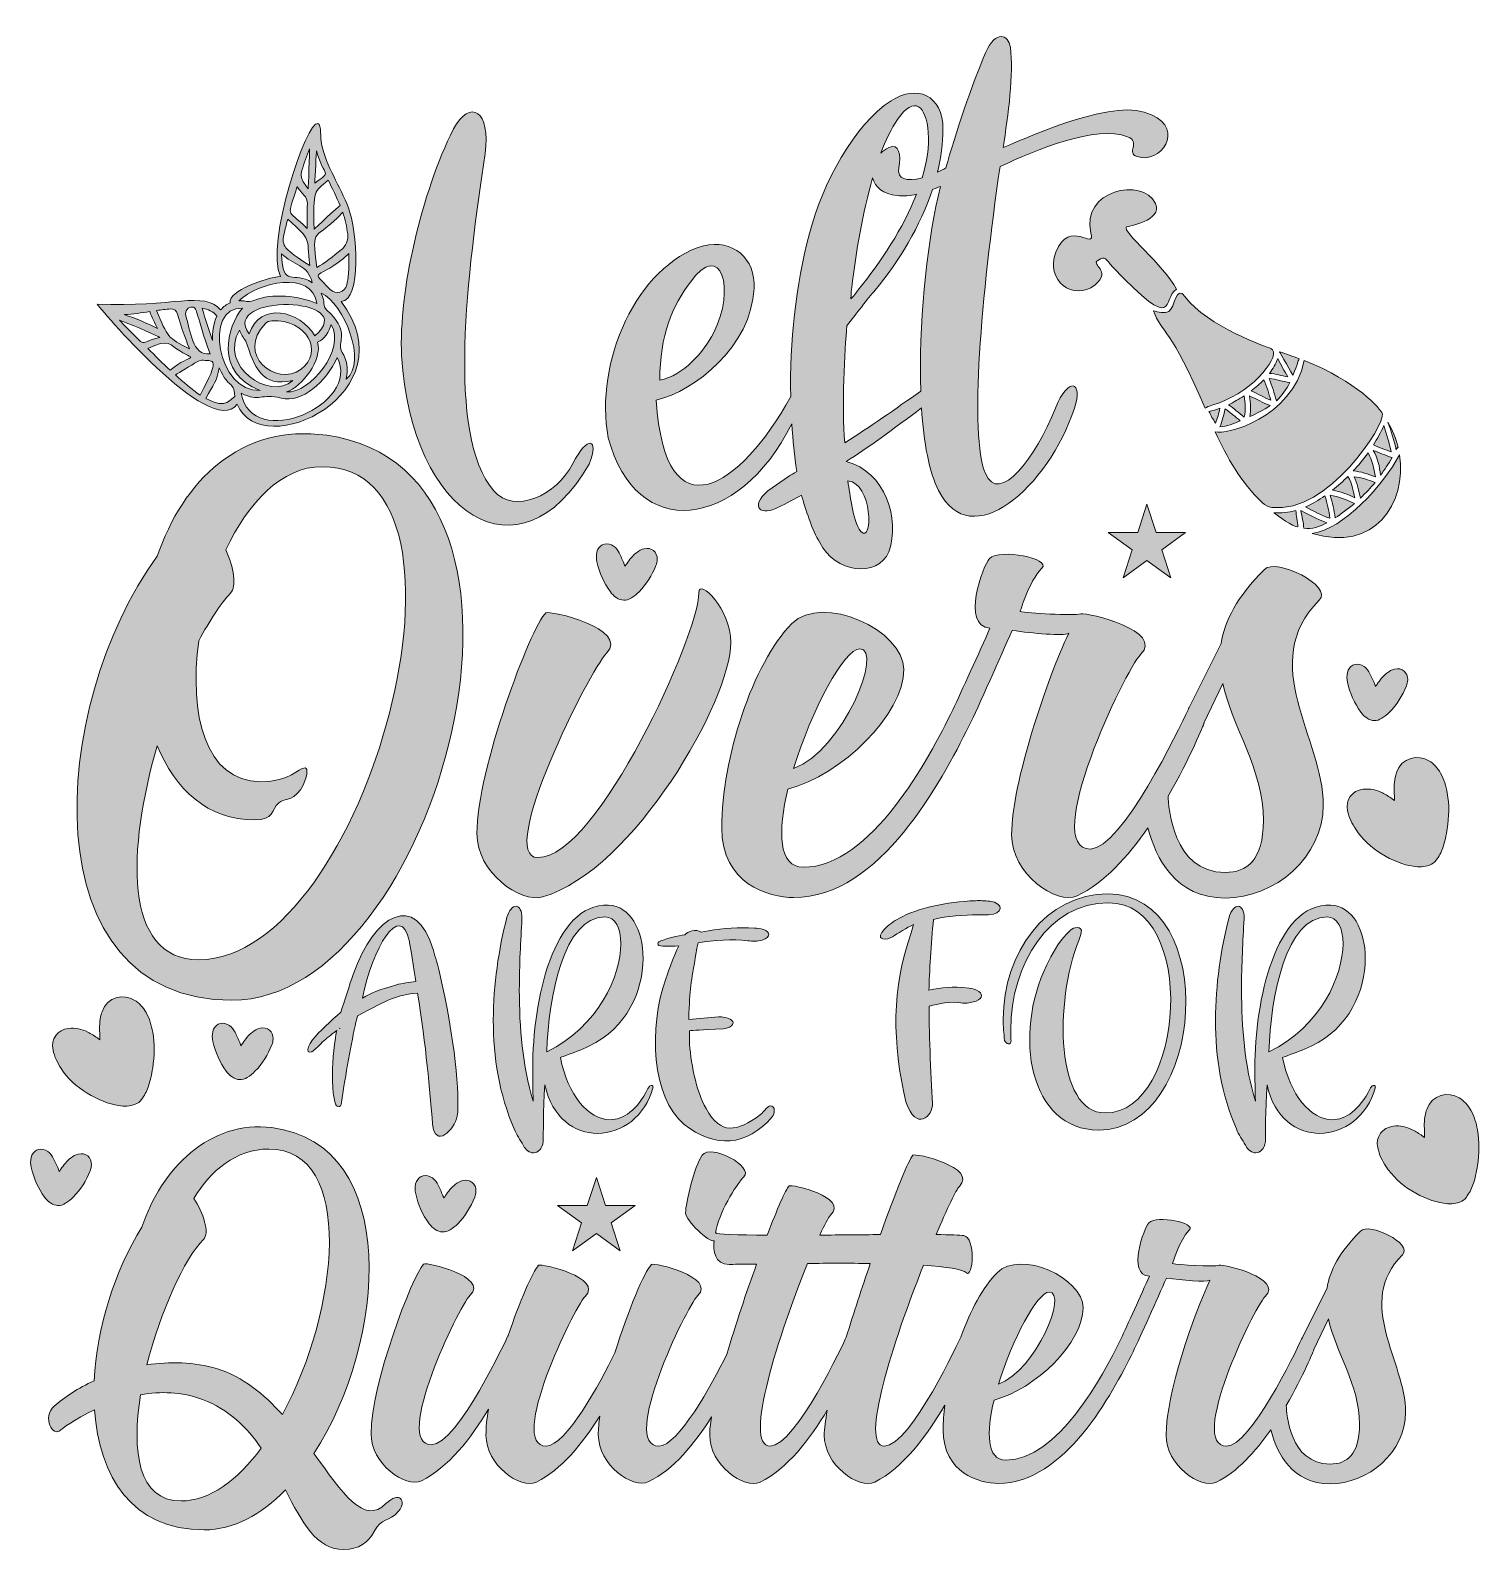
# Model space of a CAD drawing. Header units: inches. Extents: x 0.2 to 5.8, y -5.93 to -0.05.
import ezdxf

# ---------------------------------------------------------------- set-up
doc = ezdxf.new("R2010")
doc.units = ezdxf.units.IN
doc.header["$MEASUREMENT"] = 0
doc.layers.add('Layer 1', color=7, linetype='Continuous')

# ---------------------------------------------------------------- blocks, each defined once
blk = doc.blocks.new('block 2')
at = {"layer": 'Layer 1', "lineweight": 0}
for points, knots in [([(0.9783, -3.8013), (1.7708, -3.8013), (2.3314, -1.7529), (1.3448, -1.6161), (1.0092, -1.5697), (0.7885, -1.7949), (0.6892, -2.084), (0.2654, -2.6646), (0.1992, -3.8013), (0.9783, -3.8013)], [0, 0, 0, 0, 1, 1, 1, 2, 2, 2, 3, 3, 3, 3]), ([(0.6892, -2.8169), (0.7598, -2.9868), (0.8834, -3.1038), (1.0666, -3.1038), (1.1417, -3.1038), (1.1285, -3.0663), (1.1594, -3.0376), (1.177, -3.0199), (1.2079, -3.0354), (1.2432, -2.9868), (1.2741, -2.9383), (1.2719, -2.9029), (1.2609, -2.9029), (1.2322, -2.9029), (1.2057, -2.9559), (1.0887, -2.9559), (0.8746, -2.9559), (0.8106, -2.6932), (0.8503, -2.4107), (0.8923, -2.3312), (0.9342, -2.2672), (0.9717, -2.2275), (0.9982, -2.201), (0.985, -2.126), (0.9541, -2.0597), (1.0402, -1.8765), (1.1704, -1.7375), (1.3271, -1.7375), (2.007, -1.7375), (1.4993, -3.6446), (0.8503, -3.6446), (0.5545, -3.6446), (0.5744, -3.2119), (0.6892, -2.8169)], [0, 0, 0, 0, 1, 1, 1, 2, 2, 2, 3, 3, 3, 4, 4, 4, 5, 5, 5, 6, 6, 6, 7, 7, 7, 8, 8, 8, 9, 9, 9, 10, 10, 10, 11, 11, 11, 11])]:
    blk.add_open_spline(points, degree=3, knots=knots, dxfattribs=at)
blk = doc.blocks.new('block 3')
at = {"layer": 'Layer 1', "lineweight": 0}
for points, knots in [([(5.1989, -3.0464), (5.1989, -2.7904), (4.9406, -2.4968), (5.1834, -2.254), (5.2386, -2.1988), (5.0157, -2.0884), (4.9715, -2.1348), (4.8656, -2.2407), (4.817, -2.3335), (4.8038, -2.4217), (4.8038, -2.4217), (4.6801, -2.669), (4.6801, -2.669), (4.6801, -2.669), (4.6801, -2.669), (4.6801, -2.669), (4.6801, -2.669), (4.6798, -2.6695), (4.6793, -2.6706), (4.6793, -2.6706), (4.6757, -2.6778), (4.6757, -2.6778), (4.6757, -2.6778), (4.6759, -2.678), (4.6759, -2.678), (4.6431, -2.7478), (4.4188, -3.2164), (4.2982, -3.2164), (4.1018, -3.2164), (4.4329, -2.5255), (4.4925, -2.4637), (4.5852, -2.3732), (4.2894, -2.3003), (4.2607, -2.307), (4.232, -2.3136), (4.0532, -2.3048), (4.0267, -2.2981), (4.0267, -2.2981), (4.0599, -2.1811), (4.1106, -2.1304), (4.1481, -2.0928), (3.9473, -2.0531), (3.9075, -2.0928), (3.8833, -2.1193), (3.795, -2.3533), (3.9097, -2.3621), (3.87, -2.4526), (3.7972, -2.6116), (3.7663, -2.6778), (3.6736, -2.8676), (3.4484, -3.287), (3.188, -3.287), (3.0908, -3.287), (3.0886, -3.1479), (3.1284, -2.9846), (3.3358, -2.9316), (3.5765, -2.6954), (3.5765, -2.5211), (3.5765, -2.371), (3.263, -2.2253), (3.1438, -2.3445), (2.9915, -2.4968), (2.8723, -2.8676), (2.8723, -3.1347), (2.8723, -3.351), (3.0533, -3.404), (3.1504, -3.404), (3.4859, -3.404), (3.7221, -2.9537), (3.8281, -2.7418), (3.8656, -2.6646), (3.9495, -2.4747), (3.9958, -2.371), (4.0753, -2.382), (4.1923, -2.393), (4.2144, -2.382), (4.1327, -2.5542), (3.9936, -2.9581), (3.9936, -3.1612), (3.9936, -3.3113), (4.1658, -3.4349), (4.2475, -3.3974), (4.3504, -3.3479), (4.4438, -3.2449), (4.5208, -3.1343), (4.5507, -3.2512), (4.6267, -3.4062), (4.8192, -3.4062), (5.0113, -3.4062), (5.1989, -3.2473), (5.1989, -3.0464)], [0, 0, 0, 0, 1, 1, 1, 2, 2, 2, 3, 3, 3, 4, 4, 4, 5, 5, 5, 6, 6, 6, 7, 7, 7, 8, 8, 8, 9, 9, 9, 10, 10, 10, 11, 11, 11, 12, 12, 12, 13, 13, 13, 14, 14, 14, 15, 15, 15, 16, 16, 16, 17, 17, 17, 18, 18, 18, 19, 19, 19, 20, 20, 20, 21, 21, 21, 22, 22, 22, 23, 23, 23, 24, 24, 24, 25, 25, 25, 26, 26, 26, 27, 27, 27, 28, 28, 28, 29, 29, 29, 30, 30, 30, 30]), ([(3.4065, -2.4416), (3.4992, -2.4416), (3.3425, -2.8345), (3.1504, -2.9051), (3.2189, -2.68), (3.3469, -2.4416), (3.4065, -2.4416)], [0, 0, 0, 0, 1, 1, 1, 2, 2, 2, 2]), ([(4.5986, -3.0118), (4.6855, -2.8627), (4.7375, -2.7308), (4.7375, -2.7308), (4.7375, -2.7308), (4.7367, -2.7299), (4.7367, -2.7299), (4.7367, -2.7299), (4.8104, -2.5763), (4.8104, -2.5763), (4.8479, -2.7484), (4.9671, -2.9073), (4.9671, -3.106), (4.9671, -3.2605), (4.9031, -3.3069), (4.8192, -3.3069), (4.6149, -3.3069), (4.5997, -3.05), (4.5986, -3.0118)], [0, 0, 0, 0, 1, 1, 1, 2, 2, 2, 3, 3, 3, 4, 4, 4, 5, 5, 5, 6, 6, 6, 6])]:
    blk.add_open_spline(points, degree=3, knots=knots, dxfattribs=at)
blk = doc.blocks.new('block 4')
at = {"layer": 'Layer 1', "lineweight": 0}
for points, knots in [([(1.5736, -5.7481), (1.4887, -5.8347), (1.4056, -5.7074), (1.2953, -5.5547), (1.5753, -5.122), (1.6346, -4.3584), (1.1324, -4.2939), (0.8948, -4.2633), (0.703, -4.4534), (0.6301, -4.6791), (0.5232, -4.8488), (0.4553, -5.0694), (0.4451, -5.273), (0.384, -5.3019), (0.3297, -5.3358), (0.2907, -5.3714), (0.2432, -5.4139), (0.2839, -5.4953), (0.3162, -5.463), (0.3196, -5.4597), (0.3688, -5.4223), (0.4468, -5.385), (0.4638, -5.6429), (0.5911, -5.85), (0.8711, -5.85), (0.9847, -5.85), (1.0916, -5.7906), (1.185, -5.6955), (1.2495, -5.8194), (1.3038, -5.9263), (1.4107, -5.9263), (1.4667, -5.9263), (1.5074, -5.8975), (1.5278, -5.8567), (1.5583, -5.8007), (1.5837, -5.8228), (1.6228, -5.777), (1.655, -5.738), (1.6262, -5.6972), (1.5736, -5.7481)], [0, 0, 0, 0, 1, 1, 1, 2, 2, 2, 3, 3, 3, 4, 4, 4, 5, 5, 5, 6, 6, 6, 7, 7, 7, 8, 8, 8, 9, 9, 9, 10, 10, 10, 11, 11, 11, 12, 12, 12, 13, 13, 13, 13]), ([(1.1731, -5.4037), (1.1018, -5.3256), (1.0204, -5.2577), (0.922, -5.2272), (0.8303, -5.2), (0.737, -5.1983), (0.6487, -5.2119), (0.7014, -5.0049), (0.7947, -4.7996), (0.8677, -4.7266), (0.8931, -4.7028), (0.8677, -4.6197), (0.8303, -4.5688), (0.8948, -4.4602), (0.9949, -4.377), (1.1205, -4.377), (1.4565, -4.377), (1.392, -5.0015), (1.1731, -5.4037)], [0, 0, 0, 0, 1, 1, 1, 2, 2, 2, 3, 3, 3, 4, 4, 4, 5, 5, 5, 6, 6, 6, 6]), ([(0.7811, -5.738), (0.6148, -5.738), (0.5894, -5.5462), (0.625, -5.3273), (0.7014, -5.3137), (0.7828, -5.3154), (0.8643, -5.346), (0.9661, -5.3833), (1.0373, -5.4546), (1.0916, -5.5343), (1, -5.6565), (0.8931, -5.738), (0.7811, -5.738)], [0, 0, 0, 0, 1, 1, 1, 2, 2, 2, 3, 3, 3, 4, 4, 4, 4])]:
    blk.add_open_spline(points, degree=3, knots=knots, dxfattribs=at)
blk = doc.blocks.new('block 5')
at = {"layer": 'Layer 1', "lineweight": 0}
for points, knots in [([(5.5052, -4.786), (5.5477, -4.7436), (5.3763, -4.6587), (5.3423, -4.6944), (5.2609, -4.7758), (5.2236, -4.8471), (5.2134, -4.915), (5.2134, -4.915), (5.1184, -5.105), (5.1184, -5.105), (5.1184, -5.105), (5.1183, -5.105), (5.1183, -5.105), (5.1183, -5.105), (5.1181, -5.1054), (5.118, -5.1058), (5.118, -5.1058), (5.115, -5.1118), (5.115, -5.1118), (5.115, -5.1118), (5.1151, -5.1119), (5.1151, -5.1119), (5.0898, -5.1658), (4.9174, -5.5258), (4.8248, -5.5258), (4.6738, -5.5258), (4.9283, -4.9947), (4.9741, -4.9472), (5.0454, -4.8776), (4.818, -4.8216), (4.7959, -4.8267), (4.7739, -4.8318), (4.6364, -4.825), (4.616, -4.8199), (4.616, -4.8199), (4.6415, -4.73), (4.6805, -4.691), (4.7094, -4.6621), (4.555, -4.6316), (4.5244, -4.6621), (4.5058, -4.6825), (4.4379, -4.8624), (4.5261, -4.8691), (4.4956, -4.9387), (4.4396, -5.0609), (4.4158, -5.1118), (4.3445, -5.2577), (4.1715, -5.5801), (3.9712, -5.5801), (3.8966, -5.5801), (3.8949, -5.4733), (3.9254, -5.3477), (4.0849, -5.3069), (4.2699, -5.1254), (4.2699, -4.9913), (4.2699, -4.8759), (4.0289, -4.7639), (3.9373, -4.8556), (3.8825, -4.9104), (3.8334, -5.0021), (3.7966, -5.1051), (3.7966, -5.1051), (3.7964, -5.105), (3.7964, -5.105), (3.7964, -5.105), (3.603, -5.5258), (3.5012, -5.5258), (3.4045, -5.5258), (3.5351, -5.1237), (3.6522, -4.8267), (3.7405, -4.8318), (3.8049, -4.842), (3.8185, -4.8556), (3.844, -4.8793), (3.8559, -4.7198), (3.8083, -4.7113), (3.7948, -4.7096), (3.7557, -4.708), (3.7014, -4.708), (3.7439, -4.6061), (3.7795, -4.5332), (3.7914, -4.5213), (3.8643, -4.4483), (3.62, -4.3906), (3.6115, -4.4008), (3.5962, -4.4161), (3.5436, -4.545), (3.4859, -4.708), (3.4096, -4.708), (3.3298, -4.7096), (3.2518, -4.7096), (3.2704, -4.6689), (3.2857, -4.6418), (3.2925, -4.6333), (3.3654, -4.562), (3.1415, -4.5111), (3.133, -4.5196), (3.1194, -4.5332), (3.0872, -4.6078), (3.0481, -4.7096), (2.9328, -4.7096), (2.8496, -4.7062), (2.8496, -4.7011), (2.8496, -4.6995), (2.849, -4.7001), (2.8482, -4.7024), (2.86, -4.6246), (2.9258, -4.5179), (2.9582, -4.4839), (2.9973, -4.4466), (2.831, -4.3533), (2.797, -4.4008), (2.7665, -4.4432), (2.7325, -4.5891), (2.7325, -4.6231), (2.7325, -4.6536), (2.8242, -4.74), (2.8427, -4.7313), (2.839, -4.7678), (2.844, -4.8233), (2.9005, -4.8233), (2.9141, -4.8233), (2.9531, -4.8216), (3.0074, -4.8216), (2.9673, -4.9316), (2.9256, -5.0567), (2.8922, -5.1709), (2.8325, -5.2893), (2.7041, -5.5258), (2.629, -5.5258), (2.478, -5.5258), (2.7325, -4.9913), (2.7801, -4.9438), (2.8513, -4.8725), (2.6103, -4.8148), (2.6002, -4.8233), (2.5745, -4.849), (2.5093, -5.0031), (2.4592, -5.165), (2.4015, -5.2811), (2.2706, -5.5258), (2.1929, -5.5258), (2.0436, -5.5258), (2.2981, -4.9947), (2.344, -4.9472), (2.4169, -4.8742), (2.1726, -4.8182), (2.1641, -4.8267), (2.142, -4.8488), (2.0911, -4.9659), (2.0453, -5.1016), (2.0453, -5.1016), (2.0453, -5.0999), (2.0453, -5.0999), (2.0453, -5.0999), (1.8502, -5.5208), (1.75, -5.5208), (1.599, -5.5208), (1.8535, -4.9896), (1.8993, -4.9421), (1.9723, -4.8709), (1.7297, -4.8132), (1.7195, -4.8216), (1.6754, -4.8675), (1.5159, -5.2883), (1.5159, -5.4783), (1.5159, -5.5937), (1.6482, -5.6887), (1.711, -5.6599), (1.8128, -5.6107), (1.9045, -5.4936), (1.9706, -5.3833), (1.9639, -5.4206), (1.9605, -5.4546), (1.9605, -5.4834), (1.9605, -5.5988), (2.0928, -5.6938), (2.1556, -5.665), (2.251, -5.6192), (2.3358, -5.5134), (2.4006, -5.4098), (2.397, -5.4361), (2.3949, -5.4605), (2.3949, -5.4817), (2.3949, -5.5988), (2.5272, -5.6938), (2.59, -5.6633), (2.6845, -5.6187), (2.7685, -5.515), (2.8331, -5.4126), (2.8286, -5.4404), (2.8258, -5.4647), (2.8258, -5.4834), (2.8258, -5.5988), (2.9582, -5.6938), (3.021, -5.665), (3.1245, -5.6158), (3.2144, -5.497), (3.2806, -5.3867), (3.2738, -5.4274), (3.2687, -5.4597), (3.2687, -5.4834), (3.2687, -5.5988), (3.4011, -5.6938), (3.4639, -5.665), (3.5725, -5.6128), (3.6673, -5.4831), (3.7346, -5.3672), (3.7308, -5.4003), (3.7286, -5.4326), (3.7286, -5.463), (3.7286, -5.6294), (3.8677, -5.6701), (3.9424, -5.6701), (4.2003, -5.6701), (4.3819, -5.3239), (4.4633, -5.161), (4.4922, -5.1016), (4.5567, -4.9557), (4.5923, -4.8759), (4.6534, -4.8844), (4.7433, -4.8929), (4.7603, -4.8844), (4.6975, -5.0168), (4.5906, -5.3273), (4.5906, -5.4834), (4.5906, -5.5988), (4.723, -5.6938), (4.7858, -5.665), (4.8649, -5.627), (4.9366, -5.5478), (4.9958, -5.4628), (5.0189, -5.5526), (5.0773, -5.6718), (5.2252, -5.6718), (5.3729, -5.6718), (5.5171, -5.5496), (5.5171, -5.3952), (5.5171, -5.1983), (5.3186, -4.9727), (5.5052, -4.786)], [0, 0, 0, 0, 1, 1, 1, 2, 2, 2, 3, 3, 3, 4, 4, 4, 5, 5, 5, 6, 6, 6, 7, 7, 7, 8, 8, 8, 9, 9, 9, 10, 10, 10, 11, 11, 11, 12, 12, 12, 13, 13, 13, 14, 14, 14, 15, 15, 15, 16, 16, 16, 17, 17, 17, 18, 18, 18, 19, 19, 19, 20, 20, 20, 21, 21, 21, 22, 22, 22, 23, 23, 23, 24, 24, 24, 25, 25, 25, 26, 26, 26, 27, 27, 27, 28, 28, 28, 29, 29, 29, 30, 30, 30, 31, 31, 31, 32, 32, 32, 33, 33, 33, 34, 34, 34, 35, 35, 35, 36, 36, 36, 37, 37, 37, 38, 38, 38, 39, 39, 39, 40, 40, 40, 41, 41, 41, 42, 42, 42, 43, 43, 43, 44, 44, 44, 45, 45, 45, 46, 46, 46, 47, 47, 47, 48, 48, 48, 49, 49, 49, 50, 50, 50, 51, 51, 51, 52, 52, 52, 53, 53, 53, 54, 54, 54, 55, 55, 55, 56, 56, 56, 57, 57, 57, 58, 58, 58, 59, 59, 59, 60, 60, 60, 61, 61, 61, 62, 62, 62, 63, 63, 63, 64, 64, 64, 65, 65, 65, 66, 66, 66, 67, 67, 67, 68, 68, 68, 69, 69, 69, 70, 70, 70, 71, 71, 71, 72, 72, 72, 73, 73, 73, 74, 74, 74, 75, 75, 75, 76, 76, 76, 77, 77, 77, 78, 78, 78, 79, 79, 79, 80, 80, 80, 80]), ([(3.3536, -5.105), (3.3468, -5.1203), (3.1584, -5.5258), (3.06, -5.5258), (2.9514, -5.5258), (3.0973, -5.0813), (3.2043, -4.8199), (3.2823, -4.8182), (3.3654, -4.8182), (3.4469, -4.8199), (3.4147, -4.9133), (3.3824, -5.0117), (3.3536, -5.105)], [0, 0, 0, 0, 1, 1, 1, 2, 2, 2, 3, 3, 3, 4, 4, 4, 4]), ([(4.1392, -4.9302), (4.2105, -4.9302), (4.09, -5.2323), (3.9424, -5.2866), (3.995, -5.1135), (4.0934, -4.9302), (4.1392, -4.9302)], [0, 0, 0, 0, 1, 1, 1, 2, 2, 2, 2]), ([(5.2252, -5.5954), (5.0682, -5.5954), (5.0565, -5.3982), (5.0556, -5.3687), (5.1224, -5.254), (5.1625, -5.1525), (5.1625, -5.1525), (5.1625, -5.1525), (5.1618, -5.1519), (5.1618, -5.1519), (5.1618, -5.1519), (5.2184, -5.0338), (5.2184, -5.0338), (5.2473, -5.1661), (5.3389, -5.2883), (5.3389, -5.441), (5.3389, -5.5598), (5.2897, -5.5954), (5.2252, -5.5954)], [0, 0, 0, 0, 1, 1, 1, 2, 2, 2, 3, 3, 3, 4, 4, 4, 5, 5, 5, 6, 6, 6, 6])]:
    blk.add_open_spline(points, degree=3, knots=knots, dxfattribs=at)
blk = doc.blocks.new('block 6')
at = {"layer": 'Layer 1', "lineweight": 0}
for points, knots in [([(1.3681, -4.1385), (1.369, -4.1576), (1.3727, -4.1757), (1.3763, -4.1947), (1.3763, -4.1993), (1.379, -4.2056), (1.3826, -4.2093), (1.3854, -4.212), (1.3908, -4.212), (1.3944, -4.212), (1.3962, -4.212), (1.3999, -4.2074), (1.3999, -4.2047), (1.3999, -4.2047), (1.408, -4.1531), (1.408, -4.1531), (1.4243, -4.0515), (1.4488, -3.9165), (1.4633, -3.8621), (1.5848, -3.7968), (1.6147, -3.7805), (1.6962, -3.7742), (1.7289, -3.9763), (1.7434, -4.1521), (1.7542, -4.2799), (1.7624, -4.3769), (1.8395, -4.3035), (1.8494, -4.2491), (1.8603, -4.1703), (1.8404, -3.95), (1.7805, -3.6935), (1.7742, -3.6645), (1.7651, -3.6364), (1.757, -3.6083), (1.6899, -3.3763), (1.5286, -3.4687), (1.447, -3.7017), (1.4334, -3.7388), (1.4135, -3.805), (1.3989, -3.8476), (1.3627, -3.8784), (1.3138, -3.9237), (1.2893, -3.9545), (1.2603, -3.9935), (1.2666, -4.0289), (1.3156, -3.9763), (1.331, -3.9591), (1.3491, -3.9455), (1.3672, -3.9301), (1.369, -3.9292), (1.3763, -3.9237), (1.3835, -3.9183), (1.3808, -3.9292), (1.379, -3.9446), (1.3781, -3.9482), (1.3672, -4.0116), (1.3663, -4.0751), (1.3681, -4.1385)], [0, 0, 0, 0, 1, 1, 1, 2, 2, 2, 3, 3, 3, 4, 4, 4, 5, 5, 5, 6, 6, 6, 7, 7, 7, 8, 8, 8, 9, 9, 9, 10, 10, 10, 11, 11, 11, 12, 12, 12, 13, 13, 13, 14, 14, 14, 15, 15, 15, 16, 16, 16, 17, 17, 17, 18, 18, 18, 19, 19, 19, 19]), ([(1.6645, -3.5739), (1.6645, -3.573), (1.6836, -3.6917), (1.689, -3.7288), (1.6663, -3.7325), (1.6328, -3.7361), (1.6147, -3.7415), (1.5422, -3.7624), (1.5186, -3.7714), (1.4832, -3.7932), (1.5195, -3.6038), (1.6292, -3.4125), (1.6645, -3.5739)], [0, 0, 0, 0, 1, 1, 1, 2, 2, 2, 3, 3, 3, 4, 4, 4, 4]), ([(1.3953, -3.9092), (1.3962, -3.9101), (1.3953, -3.9101), (1.3944, -3.9101), (1.3944, -3.9092), (1.3953, -3.9092), (1.3953, -3.9092)], [0, 0, 0, 0, 1, 1, 1, 2, 2, 2, 2])]:
    blk.add_open_spline(points, degree=3, knots=knots, dxfattribs=at)
blk = doc.blocks.new('block 7')
at = {"layer": 'Layer 1', "lineweight": 0}
for points, knots in [([(2.6035, -4.1313), (2.6007, -4.1304), (2.5971, -4.1304), (2.5944, -4.1322), (2.5917, -4.1349), (2.589, -4.1385), (2.5871, -4.1431), (2.5454, -4.2265), (2.492, -4.2636), (2.4403, -4.2636), (2.3569, -4.2636), (2.2772, -4.1684), (2.2482, -4.0225), (2.2563, -4.0198), (2.2626, -4.018), (2.2663, -4.0162), (2.2971, -4.0044), (2.3288, -3.9935), (2.3587, -3.979), (2.5065, -3.9092), (2.5681, -3.7633), (2.5681, -3.64), (2.5681, -3.5276), (2.5173, -3.437), (2.4349, -3.4334), (2.2201, -3.4243), (2.1412, -3.8059), (2.1412, -4.0624), (2.1412, -4.105), (2.1421, -4.1485), (2.143, -4.1911), (2.1013, -4.0561), (2.0895, -3.9047), (2.0895, -3.7615), (2.0895, -3.6636), (2.095, -3.5702), (2.0995, -3.4869), (2.1004, -3.4533), (2.0895, -3.4379), (2.0768, -3.4379), (2.0641, -3.4379), (2.0497, -3.4524), (2.0415, -3.4805), (2.0098, -3.6047), (1.9889, -3.7406), (1.9889, -3.8784), (1.9889, -4.0216), (2.0116, -4.1657), (2.0696, -4.299), (2.0787, -4.3207), (2.0922, -4.3416), (2.1049, -4.3624), (2.1149, -4.3814), (2.1294, -4.3914), (2.1439, -4.3914), (2.162, -4.3914), (2.1784, -4.3769), (2.182, -4.3479), (2.1829, -4.3207), (2.1811, -4.2301), (2.1883, -4.1286), (2.2164, -4.2573), (2.3034, -4.3162), (2.3923, -4.3162), (2.4838, -4.3162), (2.5772, -4.2527), (2.6071, -4.1367), (2.6071, -4.1349), (2.6053, -4.1313), (2.6035, -4.1313)], [0, 0, 0, 0, 1, 1, 1, 2, 2, 2, 3, 3, 3, 4, 4, 4, 5, 5, 5, 6, 6, 6, 7, 7, 7, 8, 8, 8, 9, 9, 9, 10, 10, 10, 11, 11, 11, 12, 12, 12, 13, 13, 13, 14, 14, 14, 15, 15, 15, 16, 16, 16, 17, 17, 17, 18, 18, 18, 19, 19, 19, 20, 20, 20, 21, 21, 21, 22, 22, 22, 23, 23, 23, 23]), ([(2.4204, -3.4787), (2.4602, -3.4787), (2.482, -3.5213), (2.482, -3.5829), (2.482, -3.7053), (2.3968, -3.9029), (2.1956, -4.0008), (2.2019, -3.786), (2.2617, -3.4787), (2.4204, -3.4787)], [0, 0, 0, 0, 1, 1, 1, 2, 2, 2, 3, 3, 3, 3])]:
    blk.add_open_spline(points, degree=3, knots=knots, dxfattribs=at)
blk = doc.blocks.new('block 8')
at = {"layer": 'Layer 1', "lineweight": 0}
for points, knots in [([(4.898, -4.3624), (4.908, -4.3814), (4.9225, -4.3914), (4.937, -4.3914), (4.9551, -4.3914), (4.9715, -4.3769), (4.9751, -4.3479), (4.976, -4.3207), (4.9742, -4.2301), (4.9814, -4.1286), (5.0095, -4.2573), (5.0965, -4.3162), (5.1854, -4.3162), (5.2769, -4.3162), (5.3703, -4.2527), (5.4002, -4.1367), (5.4002, -4.1349), (5.3984, -4.1313), (5.3965, -4.1313), (5.3938, -4.1304), (5.3902, -4.1304), (5.3875, -4.1322), (5.3848, -4.1349), (5.3821, -4.1385), (5.3802, -4.1431), (5.3385, -4.2265), (5.2851, -4.2636), (5.2334, -4.2636), (5.15, -4.2636), (5.0703, -4.1684), (5.0412, -4.0225), (5.0494, -4.0198), (5.0558, -4.018), (5.0594, -4.0162), (5.0902, -4.0044), (5.1219, -3.9935), (5.1518, -3.979), (5.2996, -3.9092), (5.3612, -3.7633), (5.3612, -3.64), (5.3612, -3.5276), (5.3104, -3.437), (5.2279, -3.4334), (5.0131, -3.4243), (4.9343, -3.8059), (4.9343, -4.0624), (4.9343, -4.105), (4.9352, -4.1485), (4.9361, -4.1911), (4.8944, -4.0561), (4.8826, -3.9047), (4.8826, -3.7615), (4.8826, -3.6636), (4.8881, -3.5702), (4.8926, -3.4869), (4.8935, -3.4533), (4.8826, -3.4379), (4.8699, -3.4379), (4.8572, -3.4379), (4.8428, -3.4524), (4.8346, -3.4805), (4.8029, -3.6047), (4.782, -3.7406), (4.782, -3.8784), (4.782, -4.0216), (4.8047, -4.1657), (4.8627, -4.299), (4.8717, -4.3207), (4.8853, -4.3416), (4.898, -4.3624)], [0, 0, 0, 0, 1, 1, 1, 2, 2, 2, 3, 3, 3, 4, 4, 4, 5, 5, 5, 6, 6, 6, 7, 7, 7, 8, 8, 8, 9, 9, 9, 10, 10, 10, 11, 11, 11, 12, 12, 12, 13, 13, 13, 14, 14, 14, 15, 15, 15, 16, 16, 16, 17, 17, 17, 18, 18, 18, 19, 19, 19, 20, 20, 20, 21, 21, 21, 22, 22, 22, 23, 23, 23, 23]), ([(5.2135, -3.4787), (5.2533, -3.4787), (5.2751, -3.5213), (5.2751, -3.5829), (5.2751, -3.7053), (5.1899, -3.9029), (4.9887, -4.0008), (4.995, -3.786), (5.0548, -3.4787), (5.2135, -3.4787)], [0, 0, 0, 0, 1, 1, 1, 2, 2, 2, 3, 3, 3, 3])]:
    blk.add_open_spline(points, degree=3, knots=knots, dxfattribs=at)
blk = doc.blocks.new('block 9')
at = {"layer": 'Layer 1', "lineweight": 0}
for points, knots in [([(3.1433, -1.5721), (3.1474, -1.6346), (3.1534, -1.6963), (3.1627, -1.7558), (3.151, -1.7625), (3.1409, -1.7692), (3.1309, -1.7759), (3.1309, -1.7759), (3.0506, -1.831), (3.0506, -1.831), (2.9787, -1.8929), (3.0239, -1.9331), (3.0941, -1.8929), (3.1142, -1.8829), (3.161, -1.8595), (3.1811, -1.8478), (3.1945, -1.898), (3.2229, -1.9849), (3.2513, -2.0301), (3.3082, -2.1488), (3.4755, -2.1689), (3.5189, -2.0669), (3.5624, -1.9398), (3.5055, -1.7558), (3.3534, -1.7173), (3.4342, -1.6681), (3.5379, -1.5902), (3.645, -1.5104), (3.6536, -1.6444), (3.6744, -1.7592), (3.7112, -1.8294), (3.8366, -2.0803), (4.136, -1.816), (4.2364, -1.5116), (4.2715, -1.4062), (4.213, -1.3862), (4.1628, -1.5116), (4.0858, -1.7039), (3.9453, -1.8879), (3.8918, -1.7641), (3.8283, -1.6136), (3.8768, -1.0734), (3.9487, -0.5767), (4.0875, -0.5115), (4.32, -0.4145), (4.4421, -0.4613), (4.4956, -0.4814), (4.4337, -0.5248), (4.4789, -0.5382), (4.5675, -0.5683), (4.6662, -0.4345), (4.5341, -0.376), (4.3986, -0.3074), (4.0858, -0.4512), (3.9604, -0.5031), (3.9805, -0.3793), (4.0022, -0.2138), (3.9888, -0.1167), (3.9805, -0.0632), (3.932, -0.0499), (3.8935, -0.1335), (3.8433, -0.2522), (3.7731, -0.4563), (3.7396, -0.5817), (3.7282, -0.5877), (3.7172, -0.5929), (3.7066, -0.5977), (3.7203, -0.542), (3.728, -0.4865), (3.728, -0.4329), (3.728, -0.299), (3.626, -0.2572), (3.5273, -0.3225), (3.3851, -0.4128), (3.2614, -0.6436), (3.2112, -0.8359), (3.1589, -1.0382), (3.1352, -1.2564), (3.139, -1.4665), (2.9462, -1.8181), (2.6526, -2.0125), (2.6192, -1.4798), (2.7681, -1.4447), (2.9872, -1.2724), (2.9972, -1.0483), (3.0056, -0.9329), (2.9136, -0.856), (2.8015, -0.8828), (2.544, -0.9597), (2.3784, -1.3343), (2.4336, -1.6253), (2.538, -2.0297), (2.937, -1.9853), (3.1433, -1.5721)], [0, 0, 0, 0, 1, 1, 1, 2, 2, 2, 3, 3, 3, 4, 4, 4, 5, 5, 5, 6, 6, 6, 7, 7, 7, 8, 8, 8, 9, 9, 9, 10, 10, 10, 11, 11, 11, 12, 12, 12, 13, 13, 13, 14, 14, 14, 15, 15, 15, 16, 16, 16, 17, 17, 17, 18, 18, 18, 19, 19, 19, 20, 20, 20, 21, 21, 21, 22, 22, 22, 23, 23, 23, 24, 24, 24, 25, 25, 25, 26, 26, 26, 27, 27, 27, 28, 28, 28, 29, 29, 29, 30, 30, 30, 31, 31, 31, 31]), ([(3.5524, -0.3944), (3.6176, -0.299), (3.6628, -0.3425), (3.6711, -0.4446), (3.675, -0.4998), (3.6658, -0.5592), (3.6478, -0.6198), (3.585, -0.6374), (3.5502, -0.6242), (3.5573, -0.5817), (3.5657, -0.5315), (3.559, -0.4847), (3.5189, -0.5031), (3.5067, -0.5093), (3.4963, -0.5167), (3.4875, -0.5248), (3.5064, -0.4753), (3.5279, -0.4309), (3.5524, -0.3944)], [0, 0, 0, 0, 1, 1, 1, 2, 2, 2, 3, 3, 3, 4, 4, 4, 5, 5, 5, 6, 6, 6, 6]), ([(3.3751, -1.045), (3.3922, -0.9072), (3.4173, -0.7533), (3.4559, -0.6203), (3.4649, -0.6556), (3.4965, -0.6849), (3.5507, -0.6887), (3.5765, -0.6912), (3.6004, -0.6892), (3.6259, -0.6836), (3.5748, -0.8139), (3.4882, -0.9458), (3.4002, -1.0533), (3.3952, -1.06), (3.3885, -1.0701), (3.3718, -1.0885), (3.3718, -1.0667), (3.3751, -1.0517), (3.3751, -1.045)], [0, 0, 0, 0, 1, 1, 1, 2, 2, 2, 3, 3, 3, 4, 4, 4, 5, 5, 5, 6, 6, 6, 6]), ([(3.3567, -1.1922), (3.3901, -1.1487), (3.4386, -1.0851), (3.4654, -1.055), (3.5589, -0.9443), (3.6405, -0.8059), (3.687, -0.6652), (3.6968, -0.6616), (3.707, -0.6579), (3.7179, -0.6536), (3.7179, -0.6536), (3.7095, -0.6921), (3.7095, -0.6921), (3.6628, -0.8944), (3.6334, -1.1944), (3.6419, -1.4451), (3.547, -1.5124), (3.4441, -1.585), (3.3483, -1.6454), (3.3366, -1.5066), (3.3467, -1.2858), (3.3567, -1.1922)], [0, 0, 0, 0, 1, 1, 1, 2, 2, 2, 3, 3, 3, 4, 4, 4, 5, 5, 5, 6, 6, 6, 7, 7, 7, 7]), ([(2.7514, -1.0232), (2.8684, -0.8593), (2.9286, -1.05), (2.84, -1.2206), (2.8015, -1.2942), (2.7263, -1.3845), (2.6326, -1.4029), (2.6326, -1.2306), (2.6828, -1.1119), (2.7514, -1.0232)], [0, 0, 0, 0, 1, 1, 1, 2, 2, 2, 3, 3, 3, 3]), ([(3.4102, -1.9883), (3.3768, -1.9398), (3.3701, -1.8494), (3.36, -1.7926), (3.4537, -1.7976), (3.4604, -2.0384), (3.4102, -1.9883)], [0, 0, 0, 0, 1, 1, 1, 2, 2, 2, 2])]:
    blk.add_open_spline(points, degree=3, knots=knots, dxfattribs=at)
blk = doc.blocks.new('block 10')
at = {"layer": 'Layer 1', "lineweight": 0}
for points, knots in [([(0.9983, -1.4961), (1.0935, -1.7278), (1.6682, -1.4499), (1.4001, -1.0983), (1.4815, -1.0966), (1.4616, -0.823), (1.4284, -0.7356), (1.3967, -0.6524), (1.3433, -0.5771), (1.3244, -0.4892), (1.3194, -0.4657), (1.3253, -0.4163), (1.31, -0.4097), (1.2692, -0.3923), (1.1033, -0.8802), (1.1659, -1.0012), (1.1096, -1.0068), (0.9637, -1.0566), (0.9714, -1.1034), (0.9563, -1.11), (0.9451, -1.1185), (0.9344, -1.1308), (0.867, -1.0562), (0.7538, -1.1221), (0.4566, -1.1088), (0.4549, -1.1085), (0.8933, -1.6368), (0.9983, -1.4961)], [0, 0, 0, 0, 1, 1, 1, 2, 2, 2, 3, 3, 3, 4, 4, 4, 5, 5, 5, 6, 6, 6, 7, 7, 7, 8, 8, 8, 9, 9, 9, 9]), ([(1.2483, -0.5917), (1.2572, -0.5636), (1.2669, -0.5358), (1.278, -0.5086), (1.2784, -0.5178), (1.2743, -0.6559), (1.2725, -0.6625), (1.2684, -0.6562), (1.263, -0.6481), (1.2572, -0.641), (1.246, -0.6272), (1.243, -0.6086), (1.2483, -0.5917)], [0, 0, 0, 0, 1, 1, 1, 2, 2, 2, 3, 3, 3, 4, 4, 4, 4]), ([(1.305, -0.5156), (1.3351, -0.624), (1.3669, -0.5901), (1.2987, -0.641), (1.2998, -0.6162), (1.3046, -0.5191), (1.305, -0.5156)], [0, 0, 0, 0, 1, 1, 1, 2, 2, 2, 2]), ([(1.3505, -0.6289), (1.3663, -0.6615), (1.3824, -0.6941), (1.3966, -0.7275), (1.3904, -0.7298), (1.2968, -0.8175), (1.2959, -0.8185), (1.2928, -0.6642), (1.2945, -0.6769), (1.3505, -0.6289)], [0, 0, 0, 0, 1, 1, 1, 2, 2, 2, 3, 3, 3, 3]), ([(1.2299, -0.6541), (1.2337, -0.6598), (1.246, -0.6758), (1.2566, -0.687), (1.2652, -0.6961), (1.2699, -0.708), (1.2697, -0.7206), (1.269, -0.7526), (1.2689, -0.7846), (1.2695, -0.8166), (1.1836, -0.7327), (1.194, -0.7827), (1.2299, -0.6541)], [0, 0, 0, 0, 1, 1, 1, 2, 2, 2, 3, 3, 3, 4, 4, 4, 4]), ([(1.4258, -0.8371), (1.4288, -0.8609), (1.4192, -0.8845), (1.4002, -0.8991), (1.3727, -0.9204), (1.3343, -0.9548), (1.3063, -0.9665), (1.2854, -0.7991), (1.2968, -0.8733), (1.4065, -0.7533), (1.4162, -0.7812), (1.4222, -0.809), (1.4258, -0.8371)], [0, 0, 0, 0, 1, 1, 1, 2, 2, 2, 3, 3, 3, 4, 4, 4, 4]), ([(1.177, -0.8486), (1.1817, -0.8254), (1.1878, -0.8024), (1.1945, -0.7796), (1.289, -0.8693), (1.2651, -0.842), (1.2789, -0.9596), (1.2245, -0.9253), (1.2024, -0.9067), (1.1915, -0.896), (1.179, -0.8837), (1.1736, -0.8658), (1.177, -0.8486)], [0, 0, 0, 0, 1, 1, 1, 2, 2, 2, 3, 3, 3, 4, 4, 4, 4]), ([(1.2885, -1.0257), (1.2171, -0.9764), (1.1743, -1.0527), (1.1702, -0.9137), (1.2138, -0.9571), (1.274, -0.9568), (1.2885, -1.0257)], [0, 0, 0, 0, 1, 1, 1, 2, 2, 2, 2]), ([(1.4305, -0.9128), (1.4311, -0.9751), (1.4276, -1.0121), (1.4222, -1.0346), (1.4152, -1.0636), (1.379, -1.0734), (1.3581, -1.0521), (1.2724, -0.9644), (1.3103, -1.0239), (1.4305, -0.9128)], [0, 0, 0, 0, 1, 1, 1, 2, 2, 2, 3, 3, 3, 3]), ([(1.3069, -1.1064), (1.2394, -1.0764), (1.1324, -1.0655), (1.0629, -1.0942), (1.0509, -1.0991), (1.0378, -1.0995), (1.0252, -1.0965), (1.019, -1.0951), (1.0117, -1.0953), (1.0053, -1.0959), (1.0784, -1.0232), (1.2879, -0.9764), (1.3069, -1.1064)], [0, 0, 0, 0, 1, 1, 1, 2, 2, 2, 3, 3, 3, 4, 4, 4, 4]), ([(1.2991, -1.2311), (1.2401, -1.133), (1.0869, -1.0979), (1.0445, -1.2242), (0.9295, -1.0662), (1.48, -1.0772), (1.2991, -1.2311)], [0, 0, 0, 0, 1, 1, 1, 2, 2, 2, 2]), ([(1.4203, -1.3987), (1.4371, -1.3265), (1.3997, -1.2984), (1.3978, -1.2783), (1.3942, -1.2408), (1.4301, -1.2124), (1.3456, -1.1319), (1.3251, -1.1123), (1.3421, -1.1058), (1.3229, -1.0657), (1.4127, -1.108), (1.5019, -1.332), (1.4203, -1.3987)], [0, 0, 0, 0, 1, 1, 1, 2, 2, 2, 3, 3, 3, 4, 4, 4, 4]), ([(0.5426, -1.1712), (0.6145, -1.1963), (0.6898, -1.2321), (0.6987, -1.2379), (0.603, -1.2601), (0.6616, -1.2855), (0.5426, -1.1712)], [0, 0, 0, 0, 1, 1, 1, 2, 2, 2, 2]), ([(0.6599, -1.1373), (0.6687, -1.1599), (0.6798, -1.1815), (0.69, -1.2035), (0.6489, -1.1815), (0.6059, -1.1643), (0.5619, -1.1492), (0.5948, -1.1472), (0.6273, -1.1423), (0.6599, -1.1373)], [0, 0, 0, 0, 1, 1, 1, 2, 2, 2, 3, 3, 3, 3]), ([(0.7404, -1.127), (0.7533, -1.1256), (0.7649, -1.1343), (0.7679, -1.1469), (0.778, -1.1891), (0.8106, -1.2748), (0.8133, -1.2815), (0.7302, -1.2406), (0.7286, -1.2352), (0.6869, -1.1335), (0.7047, -1.131), (0.7225, -1.1288), (0.7404, -1.127)], [0, 0, 0, 0, 1, 1, 1, 2, 2, 2, 3, 3, 3, 4, 4, 4, 4]), ([(0.8261, -1.1199), (0.8456, -1.1224), (0.839, -1.1508), (0.8934, -1.3009), (0.824, -1.3096), (0.8166, -1.2078), (0.7999, -1.1531), (0.7946, -1.136), (0.8083, -1.1177), (0.8261, -1.1199)], [0, 0, 0, 0, 1, 1, 1, 2, 2, 2, 3, 3, 3, 3]), ([(0.9193, -1.1549), (0.9046, -1.1888), (0.9023, -1.2186), (0.9034, -1.2499), (0.8888, -1.2087), (0.8753, -1.1673), (0.8633, -1.1249), (0.8855, -1.1285), (0.9056, -1.1357), (0.9193, -1.1549)], [0, 0, 0, 0, 1, 1, 1, 2, 2, 2, 3, 3, 3, 3]), ([(1.0189, -1.1238), (0.9584, -1.1958), (0.9095, -1.3745), (1.0875, -1.4426), (0.9215, -1.4525), (0.8664, -1.1172), (1.0189, -1.1238)], [0, 0, 0, 0, 1, 1, 1, 2, 2, 2, 2]), ([(1.2456, -1.3607), (1.1469, -1.4311), (0.9929, -1.3018), (1.1063, -1.1846), (1.1064, -1.1846), (1.1064, -1.1845), (1.1065, -1.1845), (1.1131, -1.1776), (1.1222, -1.1736), (1.1318, -1.1731), (1.2686, -1.1666), (1.3343, -1.2923), (1.2456, -1.3607)], [0, 0, 0, 0, 1, 1, 1, 2, 2, 2, 3, 3, 3, 4, 4, 4, 4]), ([(1.0321, -1.2515), (1.0644, -1.3502), (1.0928, -1.4339), (1.2138, -1.4037), (1.1216, -1.4855), (0.926, -1.3475), (1.0067, -1.2097), (1.0133, -1.2247), (1.0218, -1.2381), (1.0321, -1.2515)], [0, 0, 0, 0, 1, 1, 1, 2, 2, 2, 3, 3, 3, 3]), ([(1.3096, -1.2553), (1.3345, -1.2471), (1.3551, -1.215), (1.3617, -1.1875), (1.4203, -1.2845), (1.2795, -1.4543), (1.1896, -1.4483), (1.2487, -1.4298), (1.3285, -1.3226), (1.3096, -1.2553)], [0, 0, 0, 0, 1, 1, 1, 2, 2, 2, 3, 3, 3, 3]), ([(0.653, -1.2803), (0.7339, -1.2398), (0.7405, -1.2676), (0.7765, -1.2898), (0.846, -1.3325), (0.827, -1.2943), (0.7387, -1.3638), (0.7095, -1.3366), (0.6811, -1.3086), (0.653, -1.2803)], [0, 0, 0, 0, 1, 1, 1, 2, 2, 2, 3, 3, 3, 3]), ([(0.7593, -1.3827), (0.7732, -1.3745), (0.8208, -1.3454), (0.8431, -1.3316), (0.8505, -1.3271), (0.859, -1.3253), (0.8676, -1.326), (0.9077, -1.3291), (0.9337, -1.3138), (0.8552, -1.4603), (0.822, -1.4376), (0.7892, -1.4094), (0.7593, -1.3827)], [0, 0, 0, 0, 1, 1, 1, 2, 2, 2, 3, 3, 3, 4, 4, 4, 4]), ([(1.0138, -1.4528), (1.0853, -1.4903), (1.0905, -1.4517), (1.1686, -1.4723), (1.2485, -1.4934), (1.3437, -1.4084), (1.3853, -1.3149), (1.4798, -1.4958), (1.0555, -1.6824), (1.0138, -1.4528)], [0, 0, 0, 0, 1, 1, 1, 2, 2, 2, 3, 3, 3, 3]), ([(0.9286, -1.355), (0.9688, -1.4436), (0.9825, -1.3984), (0.9898, -1.4656), (0.9729, -1.4728), (0.9601, -1.5184), (0.8777, -1.4742), (0.907, -1.4162), (0.9207, -1.4107), (0.9286, -1.355)], [0, 0, 0, 0, 1, 1, 1, 2, 2, 2, 3, 3, 3, 3])]:
    blk.add_open_spline(points, degree=3, knots=knots, dxfattribs=at)

msp = doc.modelspace()

# ---------------------------------------------------------------- hatches: boundary and pattern name
at = {"layer": 'Layer 1', "true_color": 0x333333}
h = msp.add_hatch(color=250, dxfattribs=at)
h.dxf.hatch_style = 2
edge = h.paths.add_edge_path()
edge.add_spline(control_points=[(0.9783, -3.8013), (1.7708, -3.8013), (2.3314, -1.7529), (1.3448, -1.6161), (1.0092, -1.5697), (0.7885, -1.7949), (0.6892, -2.084), (0.2654, -2.6646), (0.1992, -3.8013), (0.9783, -3.8013)], knot_values=[0, 0, 0, 0, 1, 1, 1, 2, 2, 2, 3, 3, 3, 3], degree=3, periodic=1)
edge = h.paths.add_edge_path()
edge.add_spline(control_points=[(0.6892, -2.8169), (0.7598, -2.9868), (0.8834, -3.1038), (1.0666, -3.1038), (1.1417, -3.1038), (1.1285, -3.0663), (1.1594, -3.0376), (1.177, -3.0199), (1.2079, -3.0354), (1.2432, -2.9868), (1.2741, -2.9383), (1.2719, -2.9029), (1.2609, -2.9029), (1.2322, -2.9029), (1.2057, -2.9559), (1.0887, -2.9559), (0.8746, -2.9559), (0.8106, -2.6932), (0.8503, -2.4107), (0.8923, -2.3312), (0.9342, -2.2672), (0.9717, -2.2275), (0.9982, -2.201), (0.985, -2.126), (0.9541, -2.0597), (1.0402, -1.8765), (1.1704, -1.7375), (1.3271, -1.7375), (2.007, -1.7375), (1.4993, -3.6446), (0.8503, -3.6446), (0.5545, -3.6446), (0.5744, -3.2119), (0.6892, -2.8169)], knot_values=[0, 0, 0, 0, 1, 1, 1, 2, 2, 2, 3, 3, 3, 4, 4, 4, 5, 5, 5, 6, 6, 6, 7, 7, 7, 8, 8, 8, 9, 9, 9, 10, 10, 10, 11, 11, 11, 11], degree=3, periodic=1)
edge = h.paths.add_edge_path()
edge.add_spline(control_points=[(2.9076, -2.4173), (2.9076, -2.6381), (2.5345, -3.298), (2.1792, -3.4018), (2.0931, -3.4261), (1.9253, -3.3069), (1.9253, -3.1568), (1.9253, -2.9096), (2.1328, -2.3599), (2.1924, -2.3025), (2.2035, -2.2915), (2.5191, -2.3644), (2.4264, -2.4593), (2.3646, -2.5211), (1.996, -3.2495), (2.1615, -3.2495), (2.3933, -3.2495), (2.784, -2.3842), (2.784, -2.2253), (2.784, -2.1657), (2.9076, -2.2893), (2.9076, -2.4173)], knot_values=[0, 0, 0, 0, 1, 1, 1, 2, 2, 2, 3, 3, 3, 4, 4, 4, 5, 5, 5, 6, 6, 6, 7, 7, 7, 7], degree=3, periodic=1)
edge = h.paths.add_edge_path()
edge.add_spline(control_points=[(5.1989, -3.0464), (5.1989, -2.7904), (4.9406, -2.4968), (5.1834, -2.254), (5.2386, -2.1988), (5.0157, -2.0884), (4.9715, -2.1348), (4.8656, -2.2407), (4.817, -2.3335), (4.8038, -2.4217), (4.8038, -2.4217), (4.6801, -2.669), (4.6801, -2.669), (4.6801, -2.669), (4.6801, -2.669), (4.6801, -2.669), (4.6801, -2.669), (4.6798, -2.6695), (4.6793, -2.6706), (4.6793, -2.6706), (4.6757, -2.6778), (4.6757, -2.6778), (4.6757, -2.6778), (4.6759, -2.678), (4.6759, -2.678), (4.6431, -2.7478), (4.4188, -3.2164), (4.2982, -3.2164), (4.1018, -3.2164), (4.4329, -2.5255), (4.4925, -2.4637), (4.5852, -2.3732), (4.2894, -2.3003), (4.2607, -2.307), (4.232, -2.3136), (4.0532, -2.3048), (4.0267, -2.2981), (4.0267, -2.2981), (4.0599, -2.1811), (4.1106, -2.1304), (4.1481, -2.0928), (3.9473, -2.0531), (3.9075, -2.0928), (3.8833, -2.1193), (3.795, -2.3533), (3.9097, -2.3621), (3.87, -2.4526), (3.7972, -2.6116), (3.7663, -2.6778), (3.6736, -2.8676), (3.4484, -3.287), (3.188, -3.287), (3.0908, -3.287), (3.0886, -3.1479), (3.1284, -2.9846), (3.3358, -2.9316), (3.5765, -2.6954), (3.5765, -2.5211), (3.5765, -2.371), (3.263, -2.2253), (3.1438, -2.3445), (2.9915, -2.4968), (2.8723, -2.8676), (2.8723, -3.1347), (2.8723, -3.351), (3.0533, -3.404), (3.1504, -3.404), (3.4859, -3.404), (3.7221, -2.9537), (3.8281, -2.7418), (3.8656, -2.6646), (3.9495, -2.4747), (3.9958, -2.371), (4.0753, -2.382), (4.1923, -2.393), (4.2144, -2.382), (4.1327, -2.5542), (3.9936, -2.9581), (3.9936, -3.1612), (3.9936, -3.3113), (4.1658, -3.4349), (4.2475, -3.3974), (4.3504, -3.3479), (4.4438, -3.2449), (4.5208, -3.1343), (4.5507, -3.2512), (4.6267, -3.4062), (4.8192, -3.4062), (5.0113, -3.4062), (5.1989, -3.2473), (5.1989, -3.0464)], knot_values=[0, 0, 0, 0, 1, 1, 1, 2, 2, 2, 3, 3, 3, 4, 4, 4, 5, 5, 5, 6, 6, 6, 7, 7, 7, 8, 8, 8, 9, 9, 9, 10, 10, 10, 11, 11, 11, 12, 12, 12, 13, 13, 13, 14, 14, 14, 15, 15, 15, 16, 16, 16, 17, 17, 17, 18, 18, 18, 19, 19, 19, 20, 20, 20, 21, 21, 21, 22, 22, 22, 23, 23, 23, 24, 24, 24, 25, 25, 25, 26, 26, 26, 27, 27, 27, 28, 28, 28, 29, 29, 29, 30, 30, 30, 30], degree=3, periodic=1)
edge = h.paths.add_edge_path()
edge.add_spline(control_points=[(3.4065, -2.4416), (3.4992, -2.4416), (3.3425, -2.8345), (3.1504, -2.9051), (3.2189, -2.68), (3.3469, -2.4416), (3.4065, -2.4416)], knot_values=[0, 0, 0, 0, 1, 1, 1, 2, 2, 2, 2], degree=3, periodic=1)
edge = h.paths.add_edge_path()
edge.add_spline(control_points=[(4.5986, -3.0118), (4.6855, -2.8627), (4.7375, -2.7308), (4.7375, -2.7308), (4.7375, -2.7308), (4.7367, -2.7299), (4.7367, -2.7299), (4.7367, -2.7299), (4.8104, -2.5763), (4.8104, -2.5763), (4.8479, -2.7484), (4.9671, -2.9073), (4.9671, -3.106), (4.9671, -3.2605), (4.9031, -3.3069), (4.8192, -3.3069), (4.6149, -3.3069), (4.5997, -3.05), (4.5986, -3.0118)], knot_values=[0, 0, 0, 0, 1, 1, 1, 2, 2, 2, 3, 3, 3, 4, 4, 4, 5, 5, 5, 6, 6, 6, 6], degree=3, periodic=1)
edge = h.paths.add_edge_path()
edge.add_spline(control_points=[(0.2861, -3.9938), (0.2773, -3.951), (0.3031, -3.9156), (0.3463, -3.9105), (0.3727, -3.9073), (0.3975, -3.9125), (0.4208, -3.9243), (0.4338, -3.9308), (0.4458, -3.9395), (0.4581, -3.9473), (0.4609, -3.9491), (0.4634, -3.9513), (0.4674, -3.9544), (0.4672, -3.9446), (0.4673, -3.9367), (0.4668, -3.9288), (0.4652, -3.9044), (0.4661, -3.8802), (0.4724, -3.8565), (0.4734, -3.8529), (0.4746, -3.8495), (0.4757, -3.846), (0.4948, -3.7865), (0.5607, -3.7759), (0.6004, -3.8004), (0.62, -3.8125), (0.6347, -3.8287), (0.6459, -3.8485), (0.6594, -3.8723), (0.6669, -3.8981), (0.6717, -3.9248), (0.6801, -3.9709), (0.6784, -4.017), (0.6716, -4.0631), (0.6679, -4.0885), (0.6624, -4.1135), (0.6542, -4.1378), (0.6483, -4.1551), (0.639, -4.1704), (0.6288, -4.1853), (0.6226, -4.1943), (0.6135, -4.1998), (0.6033, -4.2038), (0.5828, -4.2118), (0.5618, -4.2119), (0.5404, -4.2087), (0.4636, -4.1972), (0.3647, -4.1401), (0.3176, -4.0656), (0.3034, -4.0433), (0.2915, -4.02), (0.2861, -3.9938)], knot_values=[0, 0, 0, 0, 1, 1, 1, 2, 2, 2, 3, 3, 3, 4, 4, 4, 5, 5, 5, 6, 6, 6, 7, 7, 7, 8, 8, 8, 9, 9, 9, 10, 10, 10, 11, 11, 11, 12, 12, 12, 13, 13, 13, 14, 14, 14, 15, 15, 15, 16, 16, 16, 17, 17, 17, 17], degree=3, periodic=1)
edge = h.paths.add_edge_path()
edge.add_spline(control_points=[(5.795, -4.4411), (5.7912, -4.4665), (5.7857, -4.4915), (5.7775, -4.5159), (5.7717, -4.5331), (5.7623, -4.5485), (5.7521, -4.5633), (5.7459, -4.5724), (5.7368, -4.5779), (5.7266, -4.5818), (5.7061, -4.5899), (5.6851, -4.59), (5.6637, -4.5868), (5.5869, -4.5753), (5.488, -4.5181), (5.4409, -4.4437), (5.4267, -4.4213), (5.4148, -4.398), (5.4094, -4.3718), (5.4006, -4.3291), (5.4264, -4.2937), (5.4696, -4.2885), (5.496, -4.2854), (5.5208, -4.2906), (5.5441, -4.3023), (5.5572, -4.3089), (5.5691, -4.3175), (5.5814, -4.3254), (5.5842, -4.3271), (5.5867, -4.3294), (5.5907, -4.3325), (5.5905, -4.3227), (5.5906, -4.3147), (5.5901, -4.3069), (5.5885, -4.2825), (5.5895, -4.2583), (5.5958, -4.2345), (5.5967, -4.231), (5.5979, -4.2275), (5.5991, -4.224), (5.6182, -4.1646), (5.684, -4.154), (5.7237, -4.1785), (5.7433, -4.1905), (5.7581, -4.2068), (5.7693, -4.2265), (5.7827, -4.2503), (5.7902, -4.2762), (5.7951, -4.3028), (5.8034, -4.3489), (5.8017, -4.395), (5.795, -4.4411)], knot_values=[0, 0, 0, 0, 1, 1, 1, 2, 2, 2, 3, 3, 3, 4, 4, 4, 5, 5, 5, 6, 6, 6, 7, 7, 7, 8, 8, 8, 9, 9, 9, 10, 10, 10, 11, 11, 11, 12, 12, 12, 13, 13, 13, 14, 14, 14, 15, 15, 15, 16, 16, 16, 17, 17, 17, 17], degree=3, periodic=1)
edge = h.paths.add_edge_path()
edge.add_spline(control_points=[(5.607, -2.875), (5.6266, -2.8871), (5.6414, -2.9033), (5.6526, -2.9231), (5.666, -2.9469), (5.6735, -2.9727), (5.6784, -2.9994), (5.6867, -3.0454), (5.685, -3.0916), (5.6783, -3.1377), (5.6745, -3.1631), (5.669, -3.1881), (5.6608, -3.2124), (5.655, -3.2297), (5.6456, -3.245), (5.6354, -3.2598), (5.6292, -3.2689), (5.6201, -3.2744), (5.6099, -3.2784), (5.5894, -3.2864), (5.5684, -3.2865), (5.547, -3.2833), (5.4702, -3.2718), (5.3713, -3.2147), (5.3242, -3.1402), (5.31, -3.1179), (5.2981, -3.0946), (5.2927, -3.0684), (5.2839, -3.0256), (5.3097, -2.9902), (5.3529, -2.9851), (5.3793, -2.9819), (5.4041, -2.9871), (5.4274, -2.9989), (5.4405, -3.0054), (5.4524, -3.0141), (5.4648, -3.0219), (5.4675, -3.0237), (5.47, -3.0259), (5.474, -3.029), (5.4738, -3.0192), (5.4739, -3.0113), (5.4734, -3.0034), (5.4718, -2.979), (5.4728, -2.9548), (5.4791, -2.9311), (5.48, -2.9275), (5.4812, -2.9241), (5.4824, -2.9206), (5.5015, -2.8611), (5.5673, -2.8505), (5.607, -2.875)], knot_values=[0, 0, 0, 0, 1, 1, 1, 2, 2, 2, 3, 3, 3, 4, 4, 4, 5, 5, 5, 6, 6, 6, 7, 7, 7, 8, 8, 8, 9, 9, 9, 10, 10, 10, 11, 11, 11, 12, 12, 12, 13, 13, 13, 14, 14, 14, 15, 15, 15, 16, 16, 16, 17, 17, 17, 17], degree=3, periodic=1)
edge = h.paths.add_edge_path()
edge.add_spline(control_points=[(0.2764, -4.5852), (0.2678, -4.5793), (0.2597, -4.5717), (0.2535, -4.5632), (0.2282, -4.5283), (0.2109, -4.4895), (0.2014, -4.4474), (0.1986, -4.435), (0.1986, -4.4223), (0.2013, -4.4097), (0.2072, -4.383), (0.2327, -4.3702), (0.2576, -4.3816), (0.2692, -4.387), (0.2784, -4.3954), (0.2844, -4.4064), (0.2918, -4.4201), (0.2979, -4.4346), (0.3043, -4.4488), (0.3063, -4.4532), (0.3077, -4.458), (0.31, -4.4642), (0.3128, -4.4602), (0.3148, -4.4573), (0.3168, -4.4544), (0.3274, -4.4385), (0.3392, -4.4237), (0.3543, -4.4118), (0.3632, -4.4047), (0.3728, -4.3987), (0.3841, -4.3961), (0.4121, -4.3895), (0.4361, -4.4091), (0.4346, -4.4379), (0.4342, -4.4457), (0.4325, -4.4539), (0.4296, -4.4612), (0.4145, -4.4994), (0.393, -4.5338), (0.3644, -4.5633), (0.3558, -4.5724), (0.3453, -4.58), (0.3347, -4.5867), (0.3153, -4.5988), (0.2951, -4.5982), (0.2764, -4.5852)], knot_values=[0, 0, 0, 0, 1, 1, 1, 2, 2, 2, 3, 3, 3, 4, 4, 4, 5, 5, 5, 6, 6, 6, 7, 7, 7, 8, 8, 8, 9, 9, 9, 10, 10, 10, 11, 11, 11, 12, 12, 12, 13, 13, 13, 14, 14, 14, 15, 15, 15, 15], degree=3, periodic=1)
edge = h.paths.add_edge_path()
edge.add_spline(control_points=[(5.5253, -2.562), (5.5249, -2.5698), (5.5232, -2.578), (5.5203, -2.5853), (5.5052, -2.6235), (5.4837, -2.6578), (5.4552, -2.6874), (5.4465, -2.6964), (5.4361, -2.7041), (5.4254, -2.7108), (5.406, -2.7228), (5.3858, -2.7223), (5.3671, -2.7093), (5.3585, -2.7034), (5.3504, -2.6958), (5.3443, -2.6873), (5.319, -2.6524), (5.3016, -2.6136), (5.2922, -2.5715), (5.2894, -2.5591), (5.2893, -2.5463), (5.2921, -2.5338), (5.2979, -2.5071), (5.3235, -2.4943), (5.3483, -2.5057), (5.3599, -2.5111), (5.3691, -2.5195), (5.3751, -2.5305), (5.3825, -2.5442), (5.3886, -2.5586), (5.395, -2.5729), (5.3971, -2.5773), (5.3984, -2.5821), (5.4007, -2.5883), (5.4035, -2.5843), (5.4055, -2.5814), (5.4075, -2.5785), (5.4181, -2.5626), (5.4299, -2.5478), (5.445, -2.5359), (5.4539, -2.5288), (5.4635, -2.5228), (5.4748, -2.5202), (5.5028, -2.5136), (5.5269, -2.5332), (5.5253, -2.562)], knot_values=[0, 0, 0, 0, 1, 1, 1, 2, 2, 2, 3, 3, 3, 4, 4, 4, 5, 5, 5, 6, 6, 6, 7, 7, 7, 8, 8, 8, 9, 9, 9, 10, 10, 10, 11, 11, 11, 12, 12, 12, 13, 13, 13, 14, 14, 14, 15, 15, 15, 15], degree=3, periodic=1)
edge = h.paths.add_edge_path()
edge.add_spline(control_points=[(1.1374, -3.9509), (1.137, -3.9587), (1.1353, -3.9669), (1.1324, -3.9742), (1.1173, -4.0124), (1.0958, -4.0468), (1.0672, -4.0763), (1.0586, -4.0854), (1.0481, -4.093), (1.0375, -4.0997), (1.0181, -4.1118), (0.9979, -4.1112), (0.9792, -4.0982), (0.9706, -4.0923), (0.9625, -4.0847), (0.9563, -4.0762), (0.931, -4.0413), (0.9137, -4.0025), (0.9042, -3.9604), (0.9014, -3.948), (0.9014, -3.9353), (0.9041, -3.9227), (0.91, -3.896), (0.9355, -3.8832), (0.9604, -3.8947), (0.972, -3.9), (0.9812, -3.9084), (0.9872, -3.9194), (0.9946, -3.9331), (1.0007, -3.9476), (1.0071, -3.9618), (1.0091, -3.9662), (1.0105, -3.971), (1.0128, -3.9772), (1.0156, -3.9732), (1.0176, -3.9703), (1.0196, -3.9674), (1.0302, -3.9515), (1.042, -3.9367), (1.0571, -3.9248), (1.066, -3.9177), (1.0755, -3.9117), (1.0869, -3.9091), (1.1148, -3.9025), (1.1389, -3.9221), (1.1374, -3.9509)], knot_values=[0, 0, 0, 0, 1, 1, 1, 2, 2, 2, 3, 3, 3, 4, 4, 4, 5, 5, 5, 6, 6, 6, 7, 7, 7, 8, 8, 8, 9, 9, 9, 10, 10, 10, 11, 11, 11, 12, 12, 12, 13, 13, 13, 14, 14, 14, 15, 15, 15, 15], degree=3, periodic=1)
edge = h.paths.add_edge_path()
edge.add_spline(control_points=[(1.6887, -4.5497), (1.6859, -4.5373), (1.6859, -4.5246), (1.6886, -4.512), (1.6945, -4.4853), (1.72, -4.4725), (1.7449, -4.484), (1.7565, -4.4893), (1.7657, -4.4978), (1.7716, -4.5087), (1.7791, -4.5224), (1.7851, -4.5369), (1.7916, -4.5511), (1.7936, -4.5556), (1.795, -4.5603), (1.7973, -4.5666), (1.8001, -4.5625), (1.8021, -4.5597), (1.8041, -4.5567), (1.8147, -4.5409), (1.8265, -4.526), (1.8415, -4.5141), (1.8505, -4.507), (1.86, -4.501), (1.8713, -4.4984), (1.8993, -4.4919), (1.9234, -4.5115), (1.9219, -4.5402), (1.9215, -4.5481), (1.9198, -4.5562), (1.9169, -4.5635), (1.9018, -4.6017), (1.8802, -4.6361), (1.8517, -4.6657), (1.843, -4.6747), (1.8326, -4.6824), (1.8219, -4.689), (1.8026, -4.7011), (1.7824, -4.7005), (1.7637, -4.6876), (1.7551, -4.6816), (1.7469, -4.674), (1.7408, -4.6656), (1.7155, -4.6306), (1.6982, -4.5918), (1.6887, -4.5497)], knot_values=[0, 0, 0, 0, 1, 1, 1, 2, 2, 2, 3, 3, 3, 4, 4, 4, 5, 5, 5, 6, 6, 6, 7, 7, 7, 8, 8, 8, 9, 9, 9, 10, 10, 10, 11, 11, 11, 12, 12, 12, 13, 13, 13, 14, 14, 14, 15, 15, 15, 15], degree=3, periodic=1)
edge = h.paths.add_edge_path()
edge.add_spline(control_points=[(2.3895, -2.1059), (2.3867, -2.0935), (2.3867, -2.0808), (2.3894, -2.0682), (2.3953, -2.0415), (2.4208, -2.0287), (2.4457, -2.0402), (2.4573, -2.0455), (2.4665, -2.054), (2.4724, -2.0649), (2.4799, -2.0786), (2.4859, -2.0931), (2.4924, -2.1073), (2.4944, -2.1117), (2.4958, -2.1165), (2.4981, -2.1228), (2.5009, -2.1187), (2.5029, -2.1159), (2.5049, -2.1129), (2.5155, -2.097), (2.5273, -2.0822), (2.5423, -2.0703), (2.5513, -2.0632), (2.5608, -2.0572), (2.5722, -2.0546), (2.6001, -2.048), (2.6242, -2.0676), (2.6227, -2.0964), (2.6223, -2.1042), (2.6206, -2.1124), (2.6177, -2.1197), (2.6026, -2.1579), (2.5811, -2.1923), (2.5525, -2.2219), (2.5439, -2.2309), (2.5334, -2.2385), (2.5228, -2.2452), (2.5034, -2.2573), (2.4832, -2.2567), (2.4645, -2.2438), (2.4559, -2.2378), (2.4477, -2.2302), (2.4416, -2.2218), (2.4163, -2.1868), (2.399, -2.148), (2.3895, -2.1059)], knot_values=[0, 0, 0, 0, 1, 1, 1, 2, 2, 2, 3, 3, 3, 4, 4, 4, 5, 5, 5, 6, 6, 6, 7, 7, 7, 8, 8, 8, 9, 9, 9, 10, 10, 10, 11, 11, 11, 12, 12, 12, 13, 13, 13, 14, 14, 14, 15, 15, 15, 15], degree=3, periodic=1)
edge = h.paths.add_edge_path()
edge.add_spline(control_points=[(1.5736, -5.7481), (1.4887, -5.8347), (1.4056, -5.7074), (1.2953, -5.5547), (1.5753, -5.122), (1.6346, -4.3584), (1.1324, -4.2939), (0.8948, -4.2633), (0.703, -4.4534), (0.6301, -4.6791), (0.5232, -4.8488), (0.4553, -5.0694), (0.4451, -5.273), (0.384, -5.3019), (0.3297, -5.3358), (0.2907, -5.3714), (0.2432, -5.4139), (0.2839, -5.4953), (0.3162, -5.463), (0.3196, -5.4597), (0.3688, -5.4223), (0.4468, -5.385), (0.4638, -5.6429), (0.5911, -5.85), (0.8711, -5.85), (0.9847, -5.85), (1.0916, -5.7906), (1.185, -5.6955), (1.2495, -5.8194), (1.3038, -5.9263), (1.4107, -5.9263), (1.4667, -5.9263), (1.5074, -5.8975), (1.5278, -5.8567), (1.5583, -5.8007), (1.5837, -5.8228), (1.6228, -5.777), (1.655, -5.738), (1.6262, -5.6972), (1.5736, -5.7481)], knot_values=[0, 0, 0, 0, 1, 1, 1, 2, 2, 2, 3, 3, 3, 4, 4, 4, 5, 5, 5, 6, 6, 6, 7, 7, 7, 8, 8, 8, 9, 9, 9, 10, 10, 10, 11, 11, 11, 12, 12, 12, 13, 13, 13, 13], degree=3, periodic=1)
edge = h.paths.add_edge_path()
edge.add_spline(control_points=[(0.7811, -5.738), (0.6148, -5.738), (0.5894, -5.5462), (0.625, -5.3273), (0.7014, -5.3137), (0.7828, -5.3154), (0.8643, -5.346), (0.9661, -5.3833), (1.0373, -5.4546), (1.0916, -5.5343), (1, -5.6565), (0.8931, -5.738), (0.7811, -5.738)], knot_values=[0, 0, 0, 0, 1, 1, 1, 2, 2, 2, 3, 3, 3, 4, 4, 4, 4], degree=3, periodic=1)
edge = h.paths.add_edge_path()
edge.add_spline(control_points=[(1.1731, -5.4037), (1.1018, -5.3256), (1.0204, -5.2577), (0.922, -5.2272), (0.8303, -5.2), (0.737, -5.1983), (0.6487, -5.2119), (0.7014, -5.0049), (0.7947, -4.7996), (0.8677, -4.7266), (0.8931, -4.7028), (0.8677, -4.6197), (0.8303, -4.5688), (0.8948, -4.4602), (0.9949, -4.377), (1.1205, -4.377), (1.4565, -4.377), (1.392, -5.0015), (1.1731, -5.4037)], knot_values=[0, 0, 0, 0, 1, 1, 1, 2, 2, 2, 3, 3, 3, 4, 4, 4, 5, 5, 5, 6, 6, 6, 6], degree=3, periodic=1)
edge = h.paths.add_edge_path()
edge.add_spline(control_points=[(5.5052, -4.786), (5.5477, -4.7436), (5.3763, -4.6587), (5.3423, -4.6944), (5.2609, -4.7758), (5.2236, -4.8471), (5.2134, -4.915), (5.2134, -4.915), (5.1184, -5.105), (5.1184, -5.105), (5.1184, -5.105), (5.1183, -5.105), (5.1183, -5.105), (5.1183, -5.105), (5.1181, -5.1054), (5.118, -5.1058), (5.118, -5.1058), (5.115, -5.1118), (5.115, -5.1118), (5.115, -5.1118), (5.1151, -5.1119), (5.1151, -5.1119), (5.0898, -5.1658), (4.9174, -5.5258), (4.8248, -5.5258), (4.6738, -5.5258), (4.9283, -4.9947), (4.9741, -4.9472), (5.0454, -4.8776), (4.818, -4.8216), (4.7959, -4.8267), (4.7739, -4.8318), (4.6364, -4.825), (4.616, -4.8199), (4.616, -4.8199), (4.6415, -4.73), (4.6805, -4.691), (4.7094, -4.6621), (4.555, -4.6316), (4.5244, -4.6621), (4.5058, -4.6825), (4.4379, -4.8624), (4.5261, -4.8691), (4.4956, -4.9387), (4.4396, -5.0609), (4.4158, -5.1118), (4.3445, -5.2577), (4.1715, -5.5801), (3.9712, -5.5801), (3.8966, -5.5801), (3.8949, -5.4733), (3.9254, -5.3477), (4.0849, -5.3069), (4.2699, -5.1254), (4.2699, -4.9913), (4.2699, -4.8759), (4.0289, -4.7639), (3.9373, -4.8556), (3.8825, -4.9104), (3.8334, -5.0021), (3.7966, -5.1051), (3.7966, -5.1051), (3.7964, -5.105), (3.7964, -5.105), (3.7964, -5.105), (3.603, -5.5258), (3.5012, -5.5258), (3.4045, -5.5258), (3.5351, -5.1237), (3.6522, -4.8267), (3.7405, -4.8318), (3.8049, -4.842), (3.8185, -4.8556), (3.844, -4.8793), (3.8559, -4.7198), (3.8083, -4.7113), (3.7948, -4.7096), (3.7557, -4.708), (3.7014, -4.708), (3.7439, -4.6061), (3.7795, -4.5332), (3.7914, -4.5213), (3.8643, -4.4483), (3.62, -4.3906), (3.6115, -4.4008), (3.5962, -4.4161), (3.5436, -4.545), (3.4859, -4.708), (3.4096, -4.708), (3.3298, -4.7096), (3.2518, -4.7096), (3.2704, -4.6689), (3.2857, -4.6418), (3.2925, -4.6333), (3.3654, -4.562), (3.1415, -4.5111), (3.133, -4.5196), (3.1194, -4.5332), (3.0872, -4.6078), (3.0481, -4.7096), (2.9328, -4.7096), (2.8496, -4.7062), (2.8496, -4.7011), (2.8496, -4.6995), (2.849, -4.7001), (2.8482, -4.7024), (2.86, -4.6246), (2.9258, -4.5179), (2.9582, -4.4839), (2.9973, -4.4466), (2.831, -4.3533), (2.797, -4.4008), (2.7665, -4.4432), (2.7325, -4.5891), (2.7325, -4.6231), (2.7325, -4.6536), (2.8242, -4.74), (2.8427, -4.7313), (2.839, -4.7678), (2.844, -4.8233), (2.9005, -4.8233), (2.9141, -4.8233), (2.9531, -4.8216), (3.0074, -4.8216), (2.9673, -4.9316), (2.9256, -5.0567), (2.8922, -5.1709), (2.8325, -5.2893), (2.7041, -5.5258), (2.629, -5.5258), (2.478, -5.5258), (2.7325, -4.9913), (2.7801, -4.9438), (2.8513, -4.8725), (2.6103, -4.8148), (2.6002, -4.8233), (2.5745, -4.849), (2.5093, -5.0031), (2.4592, -5.165), (2.4015, -5.2811), (2.2706, -5.5258), (2.1929, -5.5258), (2.0436, -5.5258), (2.2981, -4.9947), (2.344, -4.9472), (2.4169, -4.8742), (2.1726, -4.8182), (2.1641, -4.8267), (2.142, -4.8488), (2.0911, -4.9659), (2.0453, -5.1016), (2.0453, -5.1016), (2.0453, -5.0999), (2.0453, -5.0999), (2.0453, -5.0999), (1.8502, -5.5208), (1.75, -5.5208), (1.599, -5.5208), (1.8535, -4.9896), (1.8993, -4.9421), (1.9723, -4.8709), (1.7297, -4.8132), (1.7195, -4.8216), (1.6754, -4.8675), (1.5159, -5.2883), (1.5159, -5.4783), (1.5159, -5.5937), (1.6482, -5.6887), (1.711, -5.6599), (1.8128, -5.6107), (1.9045, -5.4936), (1.9706, -5.3833), (1.9639, -5.4206), (1.9605, -5.4546), (1.9605, -5.4834), (1.9605, -5.5988), (2.0928, -5.6938), (2.1556, -5.665), (2.251, -5.6192), (2.3358, -5.5134), (2.4006, -5.4098), (2.397, -5.4361), (2.3949, -5.4605), (2.3949, -5.4817), (2.3949, -5.5988), (2.5272, -5.6938), (2.59, -5.6633), (2.6845, -5.6187), (2.7685, -5.515), (2.8331, -5.4126), (2.8286, -5.4404), (2.8258, -5.4647), (2.8258, -5.4834), (2.8258, -5.5988), (2.9582, -5.6938), (3.021, -5.665), (3.1245, -5.6158), (3.2144, -5.497), (3.2806, -5.3867), (3.2738, -5.4274), (3.2687, -5.4597), (3.2687, -5.4834), (3.2687, -5.5988), (3.4011, -5.6938), (3.4639, -5.665), (3.5725, -5.6128), (3.6673, -5.4831), (3.7346, -5.3672), (3.7308, -5.4003), (3.7286, -5.4326), (3.7286, -5.463), (3.7286, -5.6294), (3.8677, -5.6701), (3.9424, -5.6701), (4.2003, -5.6701), (4.3819, -5.3239), (4.4633, -5.161), (4.4922, -5.1016), (4.5567, -4.9557), (4.5923, -4.8759), (4.6534, -4.8844), (4.7433, -4.8929), (4.7603, -4.8844), (4.6975, -5.0168), (4.5906, -5.3273), (4.5906, -5.4834), (4.5906, -5.5988), (4.723, -5.6938), (4.7858, -5.665), (4.8649, -5.627), (4.9366, -5.5478), (4.9958, -5.4628), (5.0189, -5.5526), (5.0773, -5.6718), (5.2252, -5.6718), (5.3729, -5.6718), (5.5171, -5.5496), (5.5171, -5.3952), (5.5171, -5.1983), (5.3186, -4.9727), (5.5052, -4.786)], knot_values=[0, 0, 0, 0, 1, 1, 1, 2, 2, 2, 3, 3, 3, 4, 4, 4, 5, 5, 5, 6, 6, 6, 7, 7, 7, 8, 8, 8, 9, 9, 9, 10, 10, 10, 11, 11, 11, 12, 12, 12, 13, 13, 13, 14, 14, 14, 15, 15, 15, 16, 16, 16, 17, 17, 17, 18, 18, 18, 19, 19, 19, 20, 20, 20, 21, 21, 21, 22, 22, 22, 23, 23, 23, 24, 24, 24, 25, 25, 25, 26, 26, 26, 27, 27, 27, 28, 28, 28, 29, 29, 29, 30, 30, 30, 31, 31, 31, 32, 32, 32, 33, 33, 33, 34, 34, 34, 35, 35, 35, 36, 36, 36, 37, 37, 37, 38, 38, 38, 39, 39, 39, 40, 40, 40, 41, 41, 41, 42, 42, 42, 43, 43, 43, 44, 44, 44, 45, 45, 45, 46, 46, 46, 47, 47, 47, 48, 48, 48, 49, 49, 49, 50, 50, 50, 51, 51, 51, 52, 52, 52, 53, 53, 53, 54, 54, 54, 55, 55, 55, 56, 56, 56, 57, 57, 57, 58, 58, 58, 59, 59, 59, 60, 60, 60, 61, 61, 61, 62, 62, 62, 63, 63, 63, 64, 64, 64, 65, 65, 65, 66, 66, 66, 67, 67, 67, 68, 68, 68, 69, 69, 69, 70, 70, 70, 71, 71, 71, 72, 72, 72, 73, 73, 73, 74, 74, 74, 75, 75, 75, 76, 76, 76, 77, 77, 77, 78, 78, 78, 79, 79, 79, 80, 80, 80, 80], degree=3, periodic=1)
edge = h.paths.add_edge_path()
edge.add_spline(control_points=[(4.1392, -4.9302), (4.2105, -4.9302), (4.09, -5.2323), (3.9424, -5.2866), (3.995, -5.1135), (4.0934, -4.9302), (4.1392, -4.9302)], knot_values=[0, 0, 0, 0, 1, 1, 1, 2, 2, 2, 2], degree=3, periodic=1)
edge = h.paths.add_edge_path()
edge.add_spline(control_points=[(3.3536, -5.105), (3.3468, -5.1203), (3.1584, -5.5258), (3.06, -5.5258), (2.9514, -5.5258), (3.0973, -5.0813), (3.2043, -4.8199), (3.2823, -4.8182), (3.3654, -4.8182), (3.4469, -4.8199), (3.4147, -4.9133), (3.3824, -5.0117), (3.3536, -5.105)], knot_values=[0, 0, 0, 0, 1, 1, 1, 2, 2, 2, 3, 3, 3, 4, 4, 4, 4], degree=3, periodic=1)
edge = h.paths.add_edge_path()
edge.add_spline(control_points=[(5.2252, -5.5954), (5.0682, -5.5954), (5.0565, -5.3982), (5.0556, -5.3687), (5.1224, -5.254), (5.1625, -5.1525), (5.1625, -5.1525), (5.1625, -5.1525), (5.1618, -5.1519), (5.1618, -5.1519), (5.1618, -5.1519), (5.2184, -5.0338), (5.2184, -5.0338), (5.2473, -5.1661), (5.3389, -5.2883), (5.3389, -5.441), (5.3389, -5.5598), (5.2897, -5.5954), (5.2252, -5.5954)], knot_values=[0, 0, 0, 0, 1, 1, 1, 2, 2, 2, 3, 3, 3, 4, 4, 4, 5, 5, 5, 6, 6, 6, 6], degree=3, periodic=1)
edge = h.paths.add_edge_path()
edge.add_spline(control_points=[(1.3681, -4.1385), (1.369, -4.1576), (1.3727, -4.1757), (1.3763, -4.1947), (1.3763, -4.1993), (1.379, -4.2056), (1.3826, -4.2093), (1.3854, -4.212), (1.3908, -4.212), (1.3944, -4.212), (1.3962, -4.212), (1.3999, -4.2074), (1.3999, -4.2047), (1.3999, -4.2047), (1.408, -4.1531), (1.408, -4.1531), (1.4243, -4.0515), (1.4488, -3.9165), (1.4633, -3.8621), (1.5848, -3.7968), (1.6147, -3.7805), (1.6962, -3.7742), (1.7289, -3.9763), (1.7434, -4.1521), (1.7542, -4.2799), (1.7624, -4.3769), (1.8395, -4.3035), (1.8494, -4.2491), (1.8603, -4.1703), (1.8404, -3.95), (1.7805, -3.6935), (1.7742, -3.6645), (1.7651, -3.6364), (1.757, -3.6083), (1.6899, -3.3763), (1.5286, -3.4687), (1.447, -3.7017), (1.4334, -3.7388), (1.4135, -3.805), (1.3989, -3.8476), (1.3627, -3.8784), (1.3138, -3.9237), (1.2893, -3.9545), (1.2603, -3.9935), (1.2666, -4.0289), (1.3156, -3.9763), (1.331, -3.9591), (1.3491, -3.9455), (1.3672, -3.9301), (1.369, -3.9292), (1.3763, -3.9237), (1.3835, -3.9183), (1.3808, -3.9292), (1.379, -3.9446), (1.3781, -3.9482), (1.3672, -4.0116), (1.3663, -4.0751), (1.3681, -4.1385)], knot_values=[0, 0, 0, 0, 1, 1, 1, 2, 2, 2, 3, 3, 3, 4, 4, 4, 5, 5, 5, 6, 6, 6, 7, 7, 7, 8, 8, 8, 9, 9, 9, 10, 10, 10, 11, 11, 11, 12, 12, 12, 13, 13, 13, 14, 14, 14, 15, 15, 15, 16, 16, 16, 17, 17, 17, 18, 18, 18, 19, 19, 19, 19], degree=3, periodic=1)
edge = h.paths.add_edge_path()
edge.add_spline(control_points=[(1.6645, -3.5739), (1.6645, -3.573), (1.6836, -3.6917), (1.689, -3.7288), (1.6663, -3.7325), (1.6328, -3.7361), (1.6147, -3.7415), (1.5422, -3.7624), (1.5186, -3.7714), (1.4832, -3.7932), (1.5195, -3.6038), (1.6292, -3.4125), (1.6645, -3.5739)], knot_values=[0, 0, 0, 0, 1, 1, 1, 2, 2, 2, 3, 3, 3, 4, 4, 4, 4], degree=3, periodic=1)
edge = h.paths.add_edge_path()
edge.add_spline(control_points=[(1.3953, -3.9092), (1.3962, -3.9101), (1.3953, -3.9101), (1.3944, -3.9101), (1.3944, -3.9092), (1.3953, -3.9092), (1.3953, -3.9092)], knot_values=[0, 0, 0, 0, 1, 1, 1, 2, 2, 2, 2], degree=3, periodic=1)
edge = h.paths.add_edge_path()
edge.add_spline(control_points=[(2.6035, -4.1313), (2.6007, -4.1304), (2.5971, -4.1304), (2.5944, -4.1322), (2.5917, -4.1349), (2.589, -4.1385), (2.5871, -4.1431), (2.5454, -4.2265), (2.492, -4.2636), (2.4403, -4.2636), (2.3569, -4.2636), (2.2772, -4.1684), (2.2482, -4.0225), (2.2563, -4.0198), (2.2626, -4.018), (2.2663, -4.0162), (2.2971, -4.0044), (2.3288, -3.9935), (2.3587, -3.979), (2.5065, -3.9092), (2.5681, -3.7633), (2.5681, -3.64), (2.5681, -3.5276), (2.5173, -3.437), (2.4349, -3.4334), (2.2201, -3.4243), (2.1412, -3.8059), (2.1412, -4.0624), (2.1412, -4.105), (2.1421, -4.1485), (2.143, -4.1911), (2.1013, -4.0561), (2.0895, -3.9047), (2.0895, -3.7615), (2.0895, -3.6636), (2.095, -3.5702), (2.0995, -3.4869), (2.1004, -3.4533), (2.0895, -3.4379), (2.0768, -3.4379), (2.0641, -3.4379), (2.0497, -3.4524), (2.0415, -3.4805), (2.0098, -3.6047), (1.9889, -3.7406), (1.9889, -3.8784), (1.9889, -4.0216), (2.0116, -4.1657), (2.0696, -4.299), (2.0787, -4.3207), (2.0922, -4.3416), (2.1049, -4.3624), (2.1149, -4.3814), (2.1294, -4.3914), (2.1439, -4.3914), (2.162, -4.3914), (2.1784, -4.3769), (2.182, -4.3479), (2.1829, -4.3207), (2.1811, -4.2301), (2.1883, -4.1286), (2.2164, -4.2573), (2.3034, -4.3162), (2.3923, -4.3162), (2.4838, -4.3162), (2.5772, -4.2527), (2.6071, -4.1367), (2.6071, -4.1349), (2.6053, -4.1313), (2.6035, -4.1313)], knot_values=[0, 0, 0, 0, 1, 1, 1, 2, 2, 2, 3, 3, 3, 4, 4, 4, 5, 5, 5, 6, 6, 6, 7, 7, 7, 8, 8, 8, 9, 9, 9, 10, 10, 10, 11, 11, 11, 12, 12, 12, 13, 13, 13, 14, 14, 14, 15, 15, 15, 16, 16, 16, 17, 17, 17, 18, 18, 18, 19, 19, 19, 20, 20, 20, 21, 21, 21, 22, 22, 22, 23, 23, 23, 23], degree=3, periodic=1)
edge = h.paths.add_edge_path()
edge.add_spline(control_points=[(2.4204, -3.4787), (2.4602, -3.4787), (2.482, -3.5213), (2.482, -3.5829), (2.482, -3.7053), (2.3968, -3.9029), (2.1956, -4.0008), (2.2019, -3.786), (2.2617, -3.4787), (2.4204, -3.4787)], knot_values=[0, 0, 0, 0, 1, 1, 1, 2, 2, 2, 3, 3, 3, 3], degree=3, periodic=1)
edge = h.paths.add_edge_path()
edge.add_spline(control_points=[(2.6559, -3.718), (2.655, -3.7207), (2.6886, -3.6246), (2.7058, -3.5911), (2.6668, -3.5929), (2.6496, -3.5938), (2.6297, -3.5893), (2.6242, -3.5875), (2.6242, -3.5775), (2.6287, -3.5757), (2.6469, -3.5648), (2.7085, -3.5503), (2.7294, -3.5485), (2.7402, -3.5349), (2.7738, -3.5249), (2.7928, -3.5376), (2.7928, -3.5376), (2.8209, -3.5322), (2.8209, -3.5322), (2.8798, -3.5222), (2.9387, -3.5195), (2.9986, -3.5222), (3.0103, -3.5222), (3.0221, -3.5249), (3.0339, -3.5276), (3.0611, -3.5385), (3.0638, -3.5557), (3.0285, -3.5684), (3.0103, -3.5739), (2.9913, -3.5739), (2.9732, -3.5712), (2.9152, -3.563), (2.8399, -3.5693), (2.781, -3.5793), (2.7774, -3.5929), (2.7747, -3.6083), (2.7738, -3.6164), (2.752, -3.7443), (2.7493, -3.7452), (2.7448, -3.8757), (2.7448, -3.8757), (2.8599, -3.8657), (2.8599, -3.8657), (2.8717, -3.8648), (2.897, -3.8675), (2.9106, -3.8784), (2.9179, -3.8838), (2.9179, -3.8947), (2.9097, -3.9001), (2.9007, -3.9074), (2.8898, -3.911), (2.8789, -3.9119), (2.791, -3.9165), (2.7611, -3.9174), (2.7475, -3.9192), (2.7466, -3.9319), (2.7475, -3.95), (2.7475, -3.9555), (2.7502, -4.0352), (2.7729, -4.1539), (2.8118, -4.2201), (2.868, -4.3234), (2.9306, -4.3107), (3.0221, -4.2437), (3.0285, -4.2382), (3.0348, -4.231), (3.0402, -4.2246), (3.0439, -4.221), (3.0475, -4.2165), (3.052, -4.2138), (3.0575, -4.2093), (3.0647, -4.2083), (3.0702, -4.2138), (3.0738, -4.2165), (3.0765, -4.2228), (3.0756, -4.2274), (3.0747, -4.2364), (3.0729, -4.2455), (3.0674, -4.2518), (2.9705, -4.3679), (2.8436, -4.3742), (2.7275, -4.2818), (2.6006, -4.1784), (2.5898, -3.9074), (2.6559, -3.718)], knot_values=[0, 0, 0, 0, 1, 1, 1, 2, 2, 2, 3, 3, 3, 4, 4, 4, 5, 5, 5, 6, 6, 6, 7, 7, 7, 8, 8, 8, 9, 9, 9, 10, 10, 10, 11, 11, 11, 12, 12, 12, 13, 13, 13, 14, 14, 14, 15, 15, 15, 16, 16, 16, 17, 17, 17, 18, 18, 18, 19, 19, 19, 20, 20, 20, 21, 21, 21, 22, 22, 22, 23, 23, 23, 24, 24, 24, 25, 25, 25, 26, 26, 26, 27, 27, 27, 28, 28, 28, 28], degree=3, periodic=1)
edge = h.paths.add_edge_path()
edge.add_spline(control_points=[(3.6918, -3.4887), (3.681, -3.5793), (3.6755, -3.698), (3.6737, -3.7624), (3.7254, -3.7524), (3.7598, -3.747), (3.8296, -3.7542), (3.8432, -3.756), (3.8559, -3.7597), (3.8667, -3.7669), (3.8867, -3.7805), (3.8767, -3.8005), (3.8459, -3.8077), (3.8296, -3.8122), (3.8133, -3.815), (3.797, -3.8113), (3.7607, -3.8041), (3.7109, -3.8159), (3.6746, -3.824), (3.6728, -3.8983), (3.681, -4.0905), (3.6873, -4.2002), (3.69, -4.25), (3.6238, -4.3126), (3.5849, -4.1938), (3.5314, -3.97), (3.5287, -3.7524), (3.6048, -3.5412), (3.6048, -3.5412), (3.6139, -3.5077), (3.6139, -3.5077), (3.5903, -3.5204), (3.5504, -3.5439), (3.5323, -3.5557), (3.5205, -3.563), (3.5087, -3.5666), (3.4951, -3.5639), (3.4779, -3.5584), (3.4879, -3.5431), (3.4988, -3.5295), (3.516, -3.5104), (3.5368, -3.4959), (3.5595, -3.4841), (3.6293, -3.4451), (3.7408, -3.4207), (3.8532, -3.4162), (3.8722, -3.4152), (3.8903, -3.417), (3.9093, -3.418), (3.9665, -3.4261), (3.961, -3.4678), (3.9039, -3.4714), (3.9039, -3.4714), (3.8613, -3.4714), (3.8613, -3.4714), (3.8133, -3.4714), (3.7426, -3.4742), (3.6918, -3.4887)], knot_values=[0, 0, 0, 0, 1, 1, 1, 2, 2, 2, 3, 3, 3, 4, 4, 4, 5, 5, 5, 6, 6, 6, 7, 7, 7, 8, 8, 8, 9, 9, 9, 10, 10, 10, 11, 11, 11, 12, 12, 12, 13, 13, 13, 14, 14, 14, 15, 15, 15, 16, 16, 16, 17, 17, 17, 18, 18, 18, 19, 19, 19, 19], degree=3, periodic=1)
edge = h.paths.add_edge_path()
edge.add_spline(control_points=[(4.2528, -3.5702), (4.1594, -3.8068), (4.1622, -4.2373), (4.3561, -4.2373), (4.6643, -4.2373), (4.7159, -3.4243), (4.3679, -3.4243), (4.1395, -3.4243), (3.9899, -3.6582), (3.9899, -3.9183), (3.9899, -3.9301), (3.9899, -3.9419), (3.9909, -3.9536), (3.9909, -3.9564), (3.9917, -3.96), (3.9909, -3.9627), (3.9899, -3.9654), (3.9881, -3.969), (3.9854, -3.97), (3.9827, -3.9708), (3.9782, -3.9708), (3.9764, -3.969), (3.9718, -3.9663), (3.9682, -3.9618), (3.9664, -3.9573), (3.9628, -3.9292), (3.9609, -3.902), (3.9609, -3.8748), (3.9609, -3.6164), (4.1268, -3.3899), (4.3652, -3.3899), (4.8021, -3.3899), (4.7432, -4.3035), (4.3298, -4.3035), (4.0625, -4.3035), (3.9972, -3.9373), (4.1295, -3.6645), (4.1495, -3.6219), (4.173, -3.5802), (4.2057, -3.5458), (4.2057, -3.5458), (4.222, -3.5295), (4.222, -3.5295), (4.2274, -3.524), (4.2374, -3.5204), (4.2465, -3.5204), (4.2573, -3.5204), (4.2664, -3.5258), (4.2628, -3.5385), (4.2601, -3.5494), (4.2564, -3.5594), (4.2528, -3.5702)], knot_values=[0, 0, 0, 0, 1, 1, 1, 2, 2, 2, 3, 3, 3, 4, 4, 4, 5, 5, 5, 6, 6, 6, 7, 7, 7, 8, 8, 8, 9, 9, 9, 10, 10, 10, 11, 11, 11, 12, 12, 12, 13, 13, 13, 14, 14, 14, 15, 15, 15, 16, 16, 16, 17, 17, 17, 17], degree=3, periodic=1)
edge = h.paths.add_edge_path()
edge.add_spline(control_points=[(4.898, -4.3624), (4.908, -4.3814), (4.9225, -4.3914), (4.937, -4.3914), (4.9551, -4.3914), (4.9715, -4.3769), (4.9751, -4.3479), (4.976, -4.3207), (4.9742, -4.2301), (4.9814, -4.1286), (5.0095, -4.2573), (5.0965, -4.3162), (5.1854, -4.3162), (5.2769, -4.3162), (5.3703, -4.2527), (5.4002, -4.1367), (5.4002, -4.1349), (5.3984, -4.1313), (5.3965, -4.1313), (5.3938, -4.1304), (5.3902, -4.1304), (5.3875, -4.1322), (5.3848, -4.1349), (5.3821, -4.1385), (5.3802, -4.1431), (5.3385, -4.2265), (5.2851, -4.2636), (5.2334, -4.2636), (5.15, -4.2636), (5.0703, -4.1684), (5.0412, -4.0225), (5.0494, -4.0198), (5.0558, -4.018), (5.0594, -4.0162), (5.0902, -4.0044), (5.1219, -3.9935), (5.1518, -3.979), (5.2996, -3.9092), (5.3612, -3.7633), (5.3612, -3.64), (5.3612, -3.5276), (5.3104, -3.437), (5.2279, -3.4334), (5.0131, -3.4243), (4.9343, -3.8059), (4.9343, -4.0624), (4.9343, -4.105), (4.9352, -4.1485), (4.9361, -4.1911), (4.8944, -4.0561), (4.8826, -3.9047), (4.8826, -3.7615), (4.8826, -3.6636), (4.8881, -3.5702), (4.8926, -3.4869), (4.8935, -3.4533), (4.8826, -3.4379), (4.8699, -3.4379), (4.8572, -3.4379), (4.8428, -3.4524), (4.8346, -3.4805), (4.8029, -3.6047), (4.782, -3.7406), (4.782, -3.8784), (4.782, -4.0216), (4.8047, -4.1657), (4.8627, -4.299), (4.8717, -4.3207), (4.8853, -4.3416), (4.898, -4.3624)], knot_values=[0, 0, 0, 0, 1, 1, 1, 2, 2, 2, 3, 3, 3, 4, 4, 4, 5, 5, 5, 6, 6, 6, 7, 7, 7, 8, 8, 8, 9, 9, 9, 10, 10, 10, 11, 11, 11, 12, 12, 12, 13, 13, 13, 14, 14, 14, 15, 15, 15, 16, 16, 16, 17, 17, 17, 18, 18, 18, 19, 19, 19, 20, 20, 20, 21, 21, 21, 22, 22, 22, 23, 23, 23, 23], degree=3, periodic=1)
edge = h.paths.add_edge_path()
edge.add_spline(control_points=[(5.2135, -3.4787), (5.2533, -3.4787), (5.2751, -3.5213), (5.2751, -3.5829), (5.2751, -3.7053), (5.1899, -3.9029), (4.9887, -4.0008), (4.995, -3.786), (5.0548, -3.4787), (5.2135, -3.4787)], knot_values=[0, 0, 0, 0, 1, 1, 1, 2, 2, 2, 3, 3, 3, 3], degree=3, periodic=1)
edge = h.paths.add_edge_path()
edge.add_spline(control_points=[(1.6342, -1.3076), (1.6225, -1.06), (1.7111, -0.677), (1.8349, -0.4312), (1.8985, -0.3124), (1.9804, -0.3609), (1.957, -0.5265), (1.8901, -0.9831), (1.8048, -1.6136), (1.9905, -1.831), (2.0707, -1.923), (2.233, -1.8494), (2.2965, -1.7257), (2.3517, -1.6153), (2.4002, -1.6253), (2.3601, -1.7274), (2.0908, -2.1923), (1.6727, -1.9297), (1.6342, -1.3076)], knot_values=[0, 0, 0, 0, 1, 1, 1, 2, 2, 2, 3, 3, 3, 4, 4, 4, 5, 5, 5, 6, 6, 6, 6], degree=3, periodic=1)
edge = h.paths.add_edge_path()
edge.add_spline(control_points=[(3.1433, -1.5721), (3.1474, -1.6346), (3.1534, -1.6963), (3.1627, -1.7558), (3.151, -1.7625), (3.1409, -1.7692), (3.1309, -1.7759), (3.1309, -1.7759), (3.0506, -1.831), (3.0506, -1.831), (2.9787, -1.8929), (3.0239, -1.9331), (3.0941, -1.8929), (3.1142, -1.8829), (3.161, -1.8595), (3.1811, -1.8478), (3.1945, -1.898), (3.2229, -1.9849), (3.2513, -2.0301), (3.3082, -2.1488), (3.4755, -2.1689), (3.5189, -2.0669), (3.5624, -1.9398), (3.5055, -1.7558), (3.3534, -1.7173), (3.4342, -1.6681), (3.5379, -1.5902), (3.645, -1.5104), (3.6536, -1.6444), (3.6744, -1.7592), (3.7112, -1.8294), (3.8366, -2.0803), (4.136, -1.816), (4.2364, -1.5116), (4.2715, -1.4062), (4.213, -1.3862), (4.1628, -1.5116), (4.0858, -1.7039), (3.9453, -1.8879), (3.8918, -1.7641), (3.8283, -1.6136), (3.8768, -1.0734), (3.9487, -0.5767), (4.0875, -0.5115), (4.32, -0.4145), (4.4421, -0.4613), (4.4956, -0.4814), (4.4337, -0.5248), (4.4789, -0.5382), (4.5675, -0.5683), (4.6662, -0.4345), (4.5341, -0.376), (4.3986, -0.3074), (4.0858, -0.4512), (3.9604, -0.5031), (3.9805, -0.3793), (4.0022, -0.2138), (3.9888, -0.1167), (3.9805, -0.0632), (3.932, -0.0499), (3.8935, -0.1335), (3.8433, -0.2522), (3.7731, -0.4563), (3.7396, -0.5817), (3.7282, -0.5877), (3.7172, -0.5929), (3.7066, -0.5977), (3.7203, -0.542), (3.728, -0.4865), (3.728, -0.4329), (3.728, -0.299), (3.626, -0.2572), (3.5273, -0.3225), (3.3851, -0.4128), (3.2614, -0.6436), (3.2112, -0.8359), (3.1589, -1.0382), (3.1352, -1.2564), (3.139, -1.4665), (2.9462, -1.8181), (2.6526, -2.0125), (2.6192, -1.4798), (2.7681, -1.4447), (2.9872, -1.2724), (2.9972, -1.0483), (3.0056, -0.9329), (2.9136, -0.856), (2.8015, -0.8828), (2.544, -0.9597), (2.3784, -1.3343), (2.4336, -1.6253), (2.538, -2.0297), (2.937, -1.9853), (3.1433, -1.5721)], knot_values=[0, 0, 0, 0, 1, 1, 1, 2, 2, 2, 3, 3, 3, 4, 4, 4, 5, 5, 5, 6, 6, 6, 7, 7, 7, 8, 8, 8, 9, 9, 9, 10, 10, 10, 11, 11, 11, 12, 12, 12, 13, 13, 13, 14, 14, 14, 15, 15, 15, 16, 16, 16, 17, 17, 17, 18, 18, 18, 19, 19, 19, 20, 20, 20, 21, 21, 21, 22, 22, 22, 23, 23, 23, 24, 24, 24, 25, 25, 25, 26, 26, 26, 27, 27, 27, 28, 28, 28, 29, 29, 29, 30, 30, 30, 31, 31, 31, 31], degree=3, periodic=1)
edge = h.paths.add_edge_path()
edge.add_spline(control_points=[(3.4102, -1.9883), (3.3768, -1.9398), (3.3701, -1.8494), (3.36, -1.7926), (3.4537, -1.7976), (3.4604, -2.0384), (3.4102, -1.9883)], knot_values=[0, 0, 0, 0, 1, 1, 1, 2, 2, 2, 2], degree=3, periodic=1)
edge = h.paths.add_edge_path()
edge.add_spline(control_points=[(3.5524, -0.3944), (3.6176, -0.299), (3.6628, -0.3425), (3.6711, -0.4446), (3.675, -0.4998), (3.6658, -0.5592), (3.6478, -0.6198), (3.585, -0.6374), (3.5502, -0.6242), (3.5573, -0.5817), (3.5657, -0.5315), (3.559, -0.4847), (3.5189, -0.5031), (3.5067, -0.5093), (3.4963, -0.5167), (3.4875, -0.5248), (3.5064, -0.4753), (3.5279, -0.4309), (3.5524, -0.3944)], knot_values=[0, 0, 0, 0, 1, 1, 1, 2, 2, 2, 3, 3, 3, 4, 4, 4, 5, 5, 5, 6, 6, 6, 6], degree=3, periodic=1)
edge = h.paths.add_edge_path()
edge.add_spline(control_points=[(3.3751, -1.045), (3.3922, -0.9072), (3.4173, -0.7533), (3.4559, -0.6203), (3.4649, -0.6556), (3.4965, -0.6849), (3.5507, -0.6887), (3.5765, -0.6912), (3.6004, -0.6892), (3.6259, -0.6836), (3.5748, -0.8139), (3.4882, -0.9458), (3.4002, -1.0533), (3.3952, -1.06), (3.3885, -1.0701), (3.3718, -1.0885), (3.3718, -1.0667), (3.3751, -1.0517), (3.3751, -1.045)], knot_values=[0, 0, 0, 0, 1, 1, 1, 2, 2, 2, 3, 3, 3, 4, 4, 4, 5, 5, 5, 6, 6, 6, 6], degree=3, periodic=1)
edge = h.paths.add_edge_path()
edge.add_spline(control_points=[(3.3567, -1.1922), (3.3901, -1.1487), (3.4386, -1.0851), (3.4654, -1.055), (3.5589, -0.9443), (3.6405, -0.8059), (3.687, -0.6652), (3.6968, -0.6616), (3.707, -0.6579), (3.7179, -0.6536), (3.7179, -0.6536), (3.7095, -0.6921), (3.7095, -0.6921), (3.6628, -0.8944), (3.6334, -1.1944), (3.6419, -1.4451), (3.547, -1.5124), (3.4441, -1.585), (3.3483, -1.6454), (3.3366, -1.5066), (3.3467, -1.2858), (3.3567, -1.1922)], knot_values=[0, 0, 0, 0, 1, 1, 1, 2, 2, 2, 3, 3, 3, 4, 4, 4, 5, 5, 5, 6, 6, 6, 7, 7, 7, 7], degree=3, periodic=1)
edge = h.paths.add_edge_path()
edge.add_spline(control_points=[(2.7514, -1.0232), (2.8684, -0.8593), (2.9286, -1.05), (2.84, -1.2206), (2.8015, -1.2942), (2.7263, -1.3845), (2.6326, -1.4029), (2.6326, -1.2306), (2.6828, -1.1119), (2.7514, -1.0232)], knot_values=[0, 0, 0, 0, 1, 1, 1, 2, 2, 2, 3, 3, 3, 3], degree=3, periodic=1)
edge = h.paths.add_edge_path()
edge.add_spline(control_points=[(4.8194, -1.5141), (4.8398, -1.5281), (4.8585, -1.5442), (4.8777, -1.5598), (4.8533, -1.5702), (4.8257, -1.5825), (4.7992, -1.5834), (4.8079, -1.5612), (4.8137, -1.5373), (4.8194, -1.5141)], knot_values=[0, 0, 0, 0, 1, 1, 1, 2, 2, 2, 3, 3, 3, 3], degree=3, periodic=1)
edge = h.paths.add_edge_path()
edge.add_spline(control_points=[(4.8926, -1.5454), (4.8724, -1.5293), (4.8529, -1.5124), (4.8316, -1.4977), (4.8526, -1.4878), (4.8727, -1.4763), (4.8922, -1.4635), (4.8968, -1.4909), (4.9006, -1.5186), (4.8926, -1.5454)], knot_values=[0, 0, 0, 0, 1, 1, 1, 2, 2, 2, 3, 3, 3, 3], degree=3, periodic=1)
edge = h.paths.add_edge_path()
edge.add_spline(control_points=[(4.665, -1.0806), (4.7492, -1.1962), (4.984, -1.2747), (4.9957, -1.2802), (5.0407, -1.3013), (4.9377, -1.4398), (4.7913, -1.4925), (4.7734, -1.499), (4.756, -1.5021), (4.7414, -1.5111), (4.6084, -1.1956), (4.5742, -1.2241), (4.5419, -1.1346), (4.561, -1.1394), (4.5832, -1.1465), (4.6011, -1.1367), (4.6258, -1.1232), (4.6283, -1.0303), (4.665, -1.0806)], knot_values=[0, 0, 0, 0, 1, 1, 1, 2, 2, 2, 3, 3, 3, 4, 4, 4, 5, 5, 5, 6, 6, 6, 6], degree=3, periodic=1)
edge = h.paths.add_edge_path()
edge.add_spline(control_points=[(5.0922, -1.9068), (5.0951, -1.9279), (5.0987, -1.9489), (5.1005, -1.9702), (5.082, -1.9711), (5.0226, -1.9274), (5.0079, -1.916), (5.0365, -1.9178), (5.0644, -1.9144), (5.0922, -1.9068)], knot_values=[0, 0, 0, 0, 1, 1, 1, 2, 2, 2, 3, 3, 3, 3], degree=3, periodic=1)
edge = h.paths.add_edge_path()
edge.add_spline(control_points=[(4.7821, -1.5688), (4.7723, -1.5545), (4.7637, -1.5397), (4.7568, -1.5238), (4.7659, -1.5225), (4.7896, -1.5146), (4.7992, -1.5111), (4.7945, -1.5304), (4.7897, -1.5504), (4.7821, -1.5688)], knot_values=[0, 0, 0, 0, 1, 1, 1, 2, 2, 2, 3, 3, 3, 3], degree=3, periodic=1)
edge = h.paths.add_edge_path()
edge.add_spline(control_points=[(5.0816, -1.3843), (5.0811, -1.3835), (5.0312, -1.2964), (5.0301, -1.2927), (5.0552, -1.3017), (5.0803, -1.3106), (5.1053, -1.3198), (5.1005, -1.3302), (5.1005, -1.3375), (5.0816, -1.3843)], knot_values=[0, 0, 0, 0, 1, 1, 1, 2, 2, 2, 3, 3, 3, 3], degree=3, periodic=1)
edge = h.paths.add_edge_path()
edge.add_spline(control_points=[(4.9129, -1.4637), (4.9403, -1.4752), (4.9656, -1.491), (4.9935, -1.5012), (4.9687, -1.5182), (4.9419, -1.5313), (4.9146, -1.5437), (4.9203, -1.5172), (4.9172, -1.4905), (4.9129, -1.4637)], knot_values=[0, 0, 0, 0, 1, 1, 1, 2, 2, 2, 3, 3, 3, 3], degree=3, periodic=1)
edge = h.paths.add_edge_path()
edge.add_spline(control_points=[(5.1124, -1.9069), (5.1179, -1.9112), (5.1849, -1.9456), (5.2129, -1.9546), (5.185, -1.9692), (5.1547, -1.9803), (5.123, -1.975), (5.1238, -1.9567), (5.115, -1.9296), (5.1124, -1.9069)], knot_values=[0, 0, 0, 0, 1, 1, 1, 2, 2, 2, 3, 3, 3, 3], degree=3, periodic=1)
edge = h.paths.add_edge_path()
edge.add_spline(control_points=[(4.631, -1.0507), (4.5737, -1.0852), (4.6408, -1.2338), (4.3847, -0.9653), (4.3554, -0.9347), (4.3582, -0.9188), (4.3268, -0.9396), (4.2988, -0.9582), (4.3825, -0.9775), (4.3167, -1.0345), (4.2306, -1.1001), (4.1227, -1.0166), (4.1647, -0.9082), (4.2168, -0.7733), (4.3189, -0.907), (4.3001, -0.8327), (4.259, -0.6706), (4.5005, -0.6141), (4.5495, -0.7197), (4.5807, -0.7869), (4.4383, -0.8091), (4.4376, -0.8097), (4.4184, -0.8267), (4.5817, -0.9569), (4.631, -1.0507)], knot_values=[0, 0, 0, 0, 1, 1, 1, 2, 2, 2, 3, 3, 3, 4, 4, 4, 5, 5, 5, 6, 6, 6, 7, 7, 7, 8, 8, 8, 8], degree=3, periodic=1)
edge = h.paths.add_edge_path()
edge.add_spline(control_points=[(4.9691, -1.4014), (4.9802, -1.4271), (4.9884, -1.4537), (4.996, -1.4806), (4.9696, -1.4704), (4.9456, -1.4553), (4.9195, -1.4443), (4.937, -1.4311), (4.9536, -1.4169), (4.9691, -1.4014)], knot_values=[0, 0, 0, 0, 1, 1, 1, 2, 2, 2, 3, 3, 3, 3], degree=3, periodic=1)
edge = h.paths.add_edge_path()
edge.add_spline(control_points=[(4.9908, -1.3766), (5.0043, -1.3589), (5.0152, -1.34), (5.0224, -1.3189), (5.0354, -1.3426), (5.0473, -1.3669), (5.0612, -1.3901), (5.0377, -1.3857), (5.0147, -1.3785), (4.9908, -1.3766)], knot_values=[0, 0, 0, 0, 1, 1, 1, 2, 2, 2, 3, 3, 3, 3], degree=3, periodic=1)
edge = h.paths.add_edge_path()
edge.add_spline(control_points=[(5.0176, -1.4822), (5.0095, -1.4533), (5.001, -1.4246), (4.9895, -1.3969), (5.0166, -1.3989), (5.0425, -1.4083), (5.0695, -1.4118), (5.056, -1.4385), (5.0395, -1.4619), (5.0176, -1.4822)], knot_values=[0, 0, 0, 0, 1, 1, 1, 2, 2, 2, 3, 3, 3, 3], degree=3, periodic=1)
edge = h.paths.add_edge_path()
edge.add_spline(control_points=[(5.3723, -1.6839), (5.3868, -1.7134), (5.3959, -1.7443), (5.4003, -1.7769), (5.3722, -1.7664), (5.3444, -1.7558), (5.3145, -1.754), (5.3351, -1.7318), (5.3544, -1.7085), (5.3723, -1.6839)], knot_values=[0, 0, 0, 0, 1, 1, 1, 2, 2, 2, 3, 3, 3, 3], degree=3, periodic=1)
edge = h.paths.add_edge_path()
edge.add_spline(control_points=[(5.2243, -1.9367), (5.1907, -1.9274), (5.1609, -1.909), (5.1302, -1.893), (5.1566, -1.8813), (5.1814, -1.8669), (5.2052, -1.8504), (5.2128, -1.879), (5.221, -1.9073), (5.2243, -1.9367)], knot_values=[0, 0, 0, 0, 1, 1, 1, 2, 2, 2, 3, 3, 3, 3], degree=3, periodic=1)
edge = h.paths.add_edge_path()
edge.add_spline(control_points=[(5.4808, -1.6717), (5.4722, -1.637), (5.4624, -1.6026), (5.4489, -1.5658), (5.4663, -1.5959), (5.4794, -1.6278), (5.488, -1.6618), (5.485, -1.6647), (5.4827, -1.668), (5.4808, -1.6717)], knot_values=[0, 0, 0, 0, 1, 1, 1, 2, 2, 2, 3, 3, 3, 3], degree=3, periodic=1)
edge = h.paths.add_edge_path()
edge.add_spline(control_points=[(5.1254, -1.3273), (5.3297, -1.4066), (5.4226, -1.5167), (5.4273, -1.5325), (5.4395, -1.5734), (5.2179, -1.9214), (5.0005, -1.8951), (5.0004, -1.8951), (5.0003, -1.8951), (5.0003, -1.8951), (4.9864, -1.8933), (4.9735, -1.8867), (4.9635, -1.877), (4.8785, -1.795), (4.8268, -1.703), (4.7812, -1.6027), (4.8201, -1.616), (5.0782, -1.5506), (5.1254, -1.3273)], knot_values=[0, 0, 0, 0, 1, 1, 1, 2, 2, 2, 3, 3, 3, 4, 4, 4, 5, 5, 5, 6, 6, 6, 6], degree=3, periodic=1)
edge = h.paths.add_edge_path()
edge.add_spline(control_points=[(5.2253, -1.8472), (5.2583, -1.8532), (5.2891, -1.8656), (5.3194, -1.8796), (5.2949, -1.9002), (5.2674, -1.9204), (5.2448, -1.9355), (5.2416, -1.9054), (5.2332, -1.8764), (5.2253, -1.8472)], knot_values=[0, 0, 0, 0, 1, 1, 1, 2, 2, 2, 3, 3, 3, 3], degree=3, periodic=1)
edge = h.paths.add_edge_path()
edge.add_spline(control_points=[(5.3929, -1.6535), (5.408, -1.6294), (5.4214, -1.6046), (5.4329, -1.5787), (5.4433, -1.6123), (5.4536, -1.6459), (5.4619, -1.6801), (5.4385, -1.6723), (5.4153, -1.6638), (5.3929, -1.6535)], knot_values=[0, 0, 0, 0, 1, 1, 1, 2, 2, 2, 3, 3, 3, 3], degree=3, periodic=1)
edge = h.paths.add_edge_path()
edge.add_spline(control_points=[(5.4938, -1.6913), (5.5215, -1.88), (5.397, -2.0712), (5.1555, -1.9957), (5.2767, -1.9797), (5.4311, -1.8091), (5.4938, -1.6913)], knot_values=[0, 0, 0, 0, 1, 1, 1, 2, 2, 2, 2], degree=3, periodic=1)
edge = h.paths.add_edge_path()
edge.add_spline(control_points=[(5.4205, -1.7704), (5.4166, -1.7372), (5.4093, -1.7032), (5.3914, -1.6747), (5.416, -1.6831), (5.4399, -1.6942), (5.4647, -1.7023), (5.4512, -1.7259), (5.4364, -1.7485), (5.4205, -1.7704)], knot_values=[0, 0, 0, 0, 1, 1, 1, 2, 2, 2, 3, 3, 3, 3], degree=3, periodic=1)
edge = h.paths.add_edge_path()
edge.add_spline(control_points=[(5.2943, -1.7749), (5.3121, -1.8047), (5.3141, -1.8378), (5.3208, -1.8576), (5.2934, -1.8442), (5.2648, -1.834), (5.2349, -1.8281), (5.2556, -1.8114), (5.2753, -1.7936), (5.2943, -1.7749)], knot_values=[0, 0, 0, 0, 1, 1, 1, 2, 2, 2, 3, 3, 3, 3], degree=3, periodic=1)
edge = h.paths.add_edge_path()
edge.add_spline(control_points=[(5.3426, -1.8589), (5.3347, -1.8312), (5.3304, -1.8027), (5.3184, -1.7764), (5.347, -1.7794), (5.3722, -1.7885), (5.3992, -1.7983), (5.3816, -1.8197), (5.3628, -1.8399), (5.3426, -1.8589)], knot_values=[0, 0, 0, 0, 1, 1, 1, 2, 2, 2, 3, 3, 3, 3], degree=3, periodic=1)
edge = h.paths.add_edge_path()
edge.add_spline(control_points=[(0.9983, -1.4961), (1.0935, -1.7278), (1.6682, -1.4499), (1.4001, -1.0983), (1.4815, -1.0966), (1.4616, -0.823), (1.4284, -0.7356), (1.3967, -0.6524), (1.3433, -0.5771), (1.3244, -0.4892), (1.3194, -0.4657), (1.3253, -0.4163), (1.31, -0.4097), (1.2692, -0.3923), (1.1033, -0.8802), (1.1659, -1.0012), (1.1096, -1.0068), (0.9637, -1.0566), (0.9714, -1.1034), (0.9563, -1.11), (0.9451, -1.1185), (0.9344, -1.1308), (0.867, -1.0562), (0.7538, -1.1221), (0.4566, -1.1088), (0.4549, -1.1085), (0.8933, -1.6368), (0.9983, -1.4961)], knot_values=[0, 0, 0, 0, 1, 1, 1, 2, 2, 2, 3, 3, 3, 4, 4, 4, 5, 5, 5, 6, 6, 6, 7, 7, 7, 8, 8, 8, 9, 9, 9, 9], degree=3, periodic=1)
edge = h.paths.add_edge_path()
edge.add_spline(control_points=[(0.653, -1.2803), (0.7339, -1.2398), (0.7405, -1.2676), (0.7765, -1.2898), (0.846, -1.3325), (0.827, -1.2943), (0.7387, -1.3638), (0.7095, -1.3366), (0.6811, -1.3086), (0.653, -1.2803)], knot_values=[0, 0, 0, 0, 1, 1, 1, 2, 2, 2, 3, 3, 3, 3], degree=3, periodic=1)
edge = h.paths.add_edge_path()
edge.add_spline(control_points=[(0.7593, -1.3827), (0.7732, -1.3745), (0.8208, -1.3454), (0.8431, -1.3316), (0.8505, -1.3271), (0.859, -1.3253), (0.8676, -1.326), (0.9077, -1.3291), (0.9337, -1.3138), (0.8552, -1.4603), (0.822, -1.4376), (0.7892, -1.4094), (0.7593, -1.3827)], knot_values=[0, 0, 0, 0, 1, 1, 1, 2, 2, 2, 3, 3, 3, 4, 4, 4, 4], degree=3, periodic=1)
edge = h.paths.add_edge_path()
edge.add_spline(control_points=[(1.0138, -1.4528), (1.0853, -1.4903), (1.0905, -1.4517), (1.1686, -1.4723), (1.2485, -1.4934), (1.3437, -1.4084), (1.3853, -1.3149), (1.4798, -1.4958), (1.0555, -1.6824), (1.0138, -1.4528)], knot_values=[0, 0, 0, 0, 1, 1, 1, 2, 2, 2, 3, 3, 3, 3], degree=3, periodic=1)
edge = h.paths.add_edge_path()
edge.add_spline(control_points=[(1.3096, -1.2553), (1.3345, -1.2471), (1.3551, -1.215), (1.3617, -1.1875), (1.4203, -1.2845), (1.2795, -1.4543), (1.1896, -1.4483), (1.2487, -1.4298), (1.3285, -1.3226), (1.3096, -1.2553)], knot_values=[0, 0, 0, 0, 1, 1, 1, 2, 2, 2, 3, 3, 3, 3], degree=3, periodic=1)
edge = h.paths.add_edge_path()
edge.add_spline(control_points=[(1.2456, -1.3607), (1.1469, -1.4311), (0.9929, -1.3018), (1.1063, -1.1846), (1.1064, -1.1846), (1.1064, -1.1845), (1.1065, -1.1845), (1.1131, -1.1776), (1.1222, -1.1736), (1.1318, -1.1731), (1.2686, -1.1666), (1.3343, -1.2923), (1.2456, -1.3607)], knot_values=[0, 0, 0, 0, 1, 1, 1, 2, 2, 2, 3, 3, 3, 4, 4, 4, 4], degree=3, periodic=1)
edge = h.paths.add_edge_path()
edge.add_spline(control_points=[(1.2991, -1.2311), (1.2401, -1.133), (1.0869, -1.0979), (1.0445, -1.2242), (0.9295, -1.0662), (1.48, -1.0772), (1.2991, -1.2311)], knot_values=[0, 0, 0, 0, 1, 1, 1, 2, 2, 2, 2], degree=3, periodic=1)
edge = h.paths.add_edge_path()
edge.add_spline(control_points=[(1.0321, -1.2515), (1.0644, -1.3502), (1.0928, -1.4339), (1.2138, -1.4037), (1.1216, -1.4855), (0.926, -1.3475), (1.0067, -1.2097), (1.0133, -1.2247), (1.0218, -1.2381), (1.0321, -1.2515)], knot_values=[0, 0, 0, 0, 1, 1, 1, 2, 2, 2, 3, 3, 3, 3], degree=3, periodic=1)
edge = h.paths.add_edge_path()
edge.add_spline(control_points=[(1.4203, -1.3987), (1.4371, -1.3265), (1.3997, -1.2984), (1.3978, -1.2783), (1.3942, -1.2408), (1.4301, -1.2124), (1.3456, -1.1319), (1.3251, -1.1123), (1.3421, -1.1058), (1.3229, -1.0657), (1.4127, -1.108), (1.5019, -1.332), (1.4203, -1.3987)], knot_values=[0, 0, 0, 0, 1, 1, 1, 2, 2, 2, 3, 3, 3, 4, 4, 4, 4], degree=3, periodic=1)
edge = h.paths.add_edge_path()
edge.add_spline(control_points=[(1.4305, -0.9128), (1.4311, -0.9751), (1.4276, -1.0121), (1.4222, -1.0346), (1.4152, -1.0636), (1.379, -1.0734), (1.3581, -1.0521), (1.2724, -0.9644), (1.3103, -1.0239), (1.4305, -0.9128)], knot_values=[0, 0, 0, 0, 1, 1, 1, 2, 2, 2, 3, 3, 3, 3], degree=3, periodic=1)
edge = h.paths.add_edge_path()
edge.add_spline(control_points=[(1.4258, -0.8371), (1.4288, -0.8609), (1.4192, -0.8845), (1.4002, -0.8991), (1.3727, -0.9204), (1.3343, -0.9548), (1.3063, -0.9665), (1.2854, -0.7991), (1.2968, -0.8733), (1.4065, -0.7533), (1.4162, -0.7812), (1.4222, -0.809), (1.4258, -0.8371)], knot_values=[0, 0, 0, 0, 1, 1, 1, 2, 2, 2, 3, 3, 3, 4, 4, 4, 4], degree=3, periodic=1)
edge = h.paths.add_edge_path()
edge.add_spline(control_points=[(1.305, -0.5156), (1.3351, -0.624), (1.3669, -0.5901), (1.2987, -0.641), (1.2998, -0.6162), (1.3046, -0.5191), (1.305, -0.5156)], knot_values=[0, 0, 0, 0, 1, 1, 1, 2, 2, 2, 2], degree=3, periodic=1)
edge = h.paths.add_edge_path()
edge.add_spline(control_points=[(1.3505, -0.6289), (1.3663, -0.6615), (1.3824, -0.6941), (1.3966, -0.7275), (1.3904, -0.7298), (1.2968, -0.8175), (1.2959, -0.8185), (1.2928, -0.6642), (1.2945, -0.6769), (1.3505, -0.6289)], knot_values=[0, 0, 0, 0, 1, 1, 1, 2, 2, 2, 3, 3, 3, 3], degree=3, periodic=1)
edge = h.paths.add_edge_path()
edge.add_spline(control_points=[(1.2483, -0.5917), (1.2572, -0.5636), (1.2669, -0.5358), (1.278, -0.5086), (1.2784, -0.5178), (1.2743, -0.6559), (1.2725, -0.6625), (1.2684, -0.6562), (1.263, -0.6481), (1.2572, -0.641), (1.246, -0.6272), (1.243, -0.6086), (1.2483, -0.5917)], knot_values=[0, 0, 0, 0, 1, 1, 1, 2, 2, 2, 3, 3, 3, 4, 4, 4, 4], degree=3, periodic=1)
edge = h.paths.add_edge_path()
edge.add_spline(control_points=[(1.2299, -0.6541), (1.2337, -0.6598), (1.246, -0.6758), (1.2566, -0.687), (1.2652, -0.6961), (1.2699, -0.708), (1.2697, -0.7206), (1.269, -0.7526), (1.2689, -0.7846), (1.2695, -0.8166), (1.1836, -0.7327), (1.194, -0.7827), (1.2299, -0.6541)], knot_values=[0, 0, 0, 0, 1, 1, 1, 2, 2, 2, 3, 3, 3, 4, 4, 4, 4], degree=3, periodic=1)
edge = h.paths.add_edge_path()
edge.add_spline(control_points=[(1.177, -0.8486), (1.1817, -0.8254), (1.1878, -0.8024), (1.1945, -0.7796), (1.289, -0.8693), (1.2651, -0.842), (1.2789, -0.9596), (1.2245, -0.9253), (1.2024, -0.9067), (1.1915, -0.896), (1.179, -0.8837), (1.1736, -0.8658), (1.177, -0.8486)], knot_values=[0, 0, 0, 0, 1, 1, 1, 2, 2, 2, 3, 3, 3, 4, 4, 4, 4], degree=3, periodic=1)
edge = h.paths.add_edge_path()
edge.add_spline(control_points=[(1.2885, -1.0257), (1.2171, -0.9764), (1.1743, -1.0527), (1.1702, -0.9137), (1.2138, -0.9571), (1.274, -0.9568), (1.2885, -1.0257)], knot_values=[0, 0, 0, 0, 1, 1, 1, 2, 2, 2, 2], degree=3, periodic=1)
edge = h.paths.add_edge_path()
edge.add_spline(control_points=[(1.3069, -1.1064), (1.2394, -1.0764), (1.1324, -1.0655), (1.0629, -1.0942), (1.0509, -1.0991), (1.0378, -1.0995), (1.0252, -1.0965), (1.019, -1.0951), (1.0117, -1.0953), (1.0053, -1.0959), (1.0784, -1.0232), (1.2879, -0.9764), (1.3069, -1.1064)], knot_values=[0, 0, 0, 0, 1, 1, 1, 2, 2, 2, 3, 3, 3, 4, 4, 4, 4], degree=3, periodic=1)
edge = h.paths.add_edge_path()
edge.add_spline(control_points=[(1.0189, -1.1238), (0.9584, -1.1958), (0.9095, -1.3745), (1.0875, -1.4426), (0.9215, -1.4525), (0.8664, -1.1172), (1.0189, -1.1238)], knot_values=[0, 0, 0, 0, 1, 1, 1, 2, 2, 2, 2], degree=3, periodic=1)
edge = h.paths.add_edge_path()
edge.add_spline(control_points=[(0.9286, -1.355), (0.9688, -1.4436), (0.9825, -1.3984), (0.9898, -1.4656), (0.9729, -1.4728), (0.9601, -1.5184), (0.8777, -1.4742), (0.907, -1.4162), (0.9207, -1.4107), (0.9286, -1.355)], knot_values=[0, 0, 0, 0, 1, 1, 1, 2, 2, 2, 3, 3, 3, 3], degree=3, periodic=1)
edge = h.paths.add_edge_path()
edge.add_spline(control_points=[(0.9193, -1.1549), (0.9046, -1.1888), (0.9023, -1.2186), (0.9034, -1.2499), (0.8888, -1.2087), (0.8753, -1.1673), (0.8633, -1.1249), (0.8855, -1.1285), (0.9056, -1.1357), (0.9193, -1.1549)], knot_values=[0, 0, 0, 0, 1, 1, 1, 2, 2, 2, 3, 3, 3, 3], degree=3, periodic=1)
edge = h.paths.add_edge_path()
edge.add_spline(control_points=[(0.8261, -1.1199), (0.8456, -1.1224), (0.839, -1.1508), (0.8934, -1.3009), (0.824, -1.3096), (0.8166, -1.2078), (0.7999, -1.1531), (0.7946, -1.136), (0.8083, -1.1177), (0.8261, -1.1199)], knot_values=[0, 0, 0, 0, 1, 1, 1, 2, 2, 2, 3, 3, 3, 3], degree=3, periodic=1)
edge = h.paths.add_edge_path()
edge.add_spline(control_points=[(0.7404, -1.127), (0.7533, -1.1256), (0.7649, -1.1343), (0.7679, -1.1469), (0.778, -1.1891), (0.8106, -1.2748), (0.8133, -1.2815), (0.7302, -1.2406), (0.7286, -1.2352), (0.6869, -1.1335), (0.7047, -1.131), (0.7225, -1.1288), (0.7404, -1.127)], knot_values=[0, 0, 0, 0, 1, 1, 1, 2, 2, 2, 3, 3, 3, 4, 4, 4, 4], degree=3, periodic=1)
edge = h.paths.add_edge_path()
edge.add_spline(control_points=[(0.6599, -1.1373), (0.6687, -1.1599), (0.6798, -1.1815), (0.69, -1.2035), (0.6489, -1.1815), (0.6059, -1.1643), (0.5619, -1.1492), (0.5948, -1.1472), (0.6273, -1.1423), (0.6599, -1.1373)], knot_values=[0, 0, 0, 0, 1, 1, 1, 2, 2, 2, 3, 3, 3, 3], degree=3, periodic=1)
edge = h.paths.add_edge_path()
edge.add_spline(control_points=[(0.5426, -1.1712), (0.6145, -1.1963), (0.6898, -1.2321), (0.6987, -1.2379), (0.603, -1.2601), (0.6616, -1.2855), (0.5426, -1.1712)], knot_values=[0, 0, 0, 0, 1, 1, 1, 2, 2, 2, 2], degree=3, periodic=1)
h.paths.add_polyline_path([(4.6665, -1.9915), (4.574, -2.0587), (4.6093, -2.1675), (4.5168, -2.1003), (4.4243, -2.1675), (4.4597, -2.0587), (4.3671, -1.9915), (4.4815, -1.9915), (4.5168, -1.8828), (4.5522, -1.9915)])
h.paths.add_polyline_path([(2.5371, -4.5952), (2.4446, -4.6624), (2.4799, -4.7711), (2.3874, -4.7039), (2.2949, -4.7711), (2.3302, -4.6624), (2.2377, -4.5952), (2.3521, -4.5952), (2.3874, -4.4864), (2.4227, -4.5952)])

# ---------------------------------------------------------------- linework, layer by layer
at = {"layer": 'Layer 1', "lineweight": 0}
for points in [[(4.6665, -1.9915), (4.574, -2.0587), (4.6093, -2.1675), (4.5168, -2.1003), (4.4243, -2.1675), (4.4597, -2.0587), (4.3671, -1.9915), (4.4815, -1.9915), (4.5168, -1.8828), (4.5522, -1.9915), (4.6665, -1.9915)], [(2.5371, -4.5952), (2.4446, -4.6624), (2.4799, -4.7711), (2.3874, -4.7039), (2.2949, -4.7711), (2.3302, -4.6624), (2.2377, -4.5952), (2.3521, -4.5952), (2.3874, -4.4864), (2.4227, -4.5952), (2.5371, -4.5952)]]:
    msp.add_lwpolyline(points, dxfattribs=at)
for points, knots in [([(1.6342, -1.3076), (1.6225, -1.06), (1.7111, -0.677), (1.8349, -0.4312), (1.8985, -0.3124), (1.9804, -0.3609), (1.957, -0.5265), (1.8901, -0.9831), (1.8048, -1.6136), (1.9905, -1.831), (2.0707, -1.923), (2.233, -1.8494), (2.2965, -1.7257), (2.3517, -1.6153), (2.4002, -1.6253), (2.3601, -1.7274), (2.0908, -2.1923), (1.6727, -1.9297), (1.6342, -1.3076)], [0, 0, 0, 0, 1, 1, 1, 2, 2, 2, 3, 3, 3, 4, 4, 4, 5, 5, 5, 6, 6, 6, 6]), ([(4.631, -1.0507), (4.5737, -1.0852), (4.6408, -1.2338), (4.3847, -0.9653), (4.3554, -0.9347), (4.3582, -0.9188), (4.3268, -0.9396), (4.2988, -0.9582), (4.3825, -0.9775), (4.3167, -1.0345), (4.2306, -1.1001), (4.1227, -1.0166), (4.1647, -0.9082), (4.2168, -0.7733), (4.3189, -0.907), (4.3001, -0.8327), (4.259, -0.6706), (4.5005, -0.6141), (4.5495, -0.7197), (4.5807, -0.7869), (4.4383, -0.8091), (4.4376, -0.8097), (4.4184, -0.8267), (4.5817, -0.9569), (4.631, -1.0507)], [0, 0, 0, 0, 1, 1, 1, 2, 2, 2, 3, 3, 3, 4, 4, 4, 5, 5, 5, 6, 6, 6, 7, 7, 7, 8, 8, 8, 8]), ([(4.665, -1.0806), (4.7492, -1.1962), (4.984, -1.2747), (4.9957, -1.2802), (5.0407, -1.3013), (4.9377, -1.4398), (4.7913, -1.4925), (4.7734, -1.499), (4.756, -1.5021), (4.7414, -1.5111), (4.6084, -1.1956), (4.5742, -1.2241), (4.5419, -1.1346), (4.561, -1.1394), (4.5832, -1.1465), (4.6011, -1.1367), (4.6258, -1.1232), (4.6283, -1.0303), (4.665, -1.0806)], [0, 0, 0, 0, 1, 1, 1, 2, 2, 2, 3, 3, 3, 4, 4, 4, 5, 5, 5, 6, 6, 6, 6]), ([(5.0816, -1.3843), (5.0811, -1.3835), (5.0312, -1.2964), (5.0301, -1.2927), (5.0552, -1.3017), (5.0803, -1.3106), (5.1053, -1.3198), (5.1005, -1.3302), (5.1005, -1.3375), (5.0816, -1.3843)], [0, 0, 0, 0, 1, 1, 1, 2, 2, 2, 3, 3, 3, 3]), ([(5.1254, -1.3273), (5.3297, -1.4066), (5.4226, -1.5167), (5.4273, -1.5325), (5.4395, -1.5734), (5.2179, -1.9214), (5.0005, -1.8951), (5.0004, -1.8951), (5.0003, -1.8951), (5.0003, -1.8951), (4.9864, -1.8933), (4.9735, -1.8867), (4.9635, -1.877), (4.8785, -1.795), (4.8268, -1.703), (4.7812, -1.6027), (4.8201, -1.616), (5.0782, -1.5506), (5.1254, -1.3273)], [0, 0, 0, 0, 1, 1, 1, 2, 2, 2, 3, 3, 3, 4, 4, 4, 5, 5, 5, 6, 6, 6, 6]), ([(4.9908, -1.3766), (5.0043, -1.3589), (5.0152, -1.34), (5.0224, -1.3189), (5.0354, -1.3426), (5.0473, -1.3669), (5.0612, -1.3901), (5.0377, -1.3857), (5.0147, -1.3785), (4.9908, -1.3766)], [0, 0, 0, 0, 1, 1, 1, 2, 2, 2, 3, 3, 3, 3]), ([(4.9691, -1.4014), (4.9802, -1.4271), (4.9884, -1.4537), (4.996, -1.4806), (4.9696, -1.4704), (4.9456, -1.4553), (4.9195, -1.4443), (4.937, -1.4311), (4.9536, -1.4169), (4.9691, -1.4014)], [0, 0, 0, 0, 1, 1, 1, 2, 2, 2, 3, 3, 3, 3]), ([(5.0176, -1.4822), (5.0095, -1.4533), (5.001, -1.4246), (4.9895, -1.3969), (5.0166, -1.3989), (5.0425, -1.4083), (5.0695, -1.4118), (5.056, -1.4385), (5.0395, -1.4619), (5.0176, -1.4822)], [0, 0, 0, 0, 1, 1, 1, 2, 2, 2, 3, 3, 3, 3]), ([(4.8926, -1.5454), (4.8724, -1.5293), (4.8529, -1.5124), (4.8316, -1.4977), (4.8526, -1.4878), (4.8727, -1.4763), (4.8922, -1.4635), (4.8968, -1.4909), (4.9006, -1.5186), (4.8926, -1.5454)], [0, 0, 0, 0, 1, 1, 1, 2, 2, 2, 3, 3, 3, 3]), ([(4.9129, -1.4637), (4.9403, -1.4752), (4.9656, -1.491), (4.9935, -1.5012), (4.9687, -1.5182), (4.9419, -1.5313), (4.9146, -1.5437), (4.9203, -1.5172), (4.9172, -1.4905), (4.9129, -1.4637)], [0, 0, 0, 0, 1, 1, 1, 2, 2, 2, 3, 3, 3, 3]), ([(4.7821, -1.5688), (4.7723, -1.5545), (4.7637, -1.5397), (4.7568, -1.5238), (4.7659, -1.5225), (4.7896, -1.5146), (4.7992, -1.5111), (4.7945, -1.5304), (4.7897, -1.5504), (4.7821, -1.5688)], [0, 0, 0, 0, 1, 1, 1, 2, 2, 2, 3, 3, 3, 3]), ([(4.8194, -1.5141), (4.8398, -1.5281), (4.8585, -1.5442), (4.8777, -1.5598), (4.8533, -1.5702), (4.8257, -1.5825), (4.7992, -1.5834), (4.8079, -1.5612), (4.8137, -1.5373), (4.8194, -1.5141)], [0, 0, 0, 0, 1, 1, 1, 2, 2, 2, 3, 3, 3, 3]), ([(5.3929, -1.6535), (5.408, -1.6294), (5.4214, -1.6046), (5.4329, -1.5787), (5.4433, -1.6123), (5.4536, -1.6459), (5.4619, -1.6801), (5.4385, -1.6723), (5.4153, -1.6638), (5.3929, -1.6535)], [0, 0, 0, 0, 1, 1, 1, 2, 2, 2, 3, 3, 3, 3]), ([(5.4808, -1.6717), (5.4722, -1.637), (5.4624, -1.6026), (5.4489, -1.5658), (5.4663, -1.5959), (5.4794, -1.6278), (5.488, -1.6618), (5.485, -1.6647), (5.4827, -1.668), (5.4808, -1.6717)], [0, 0, 0, 0, 1, 1, 1, 2, 2, 2, 3, 3, 3, 3]), ([(5.4938, -1.6913), (5.5215, -1.88), (5.397, -2.0712), (5.1555, -1.9957), (5.2767, -1.9797), (5.4311, -1.8091), (5.4938, -1.6913)], [0, 0, 0, 0, 1, 1, 1, 2, 2, 2, 2]), ([(5.3723, -1.6839), (5.3868, -1.7134), (5.3959, -1.7443), (5.4003, -1.7769), (5.3722, -1.7664), (5.3444, -1.7558), (5.3145, -1.754), (5.3351, -1.7318), (5.3544, -1.7085), (5.3723, -1.6839)], [0, 0, 0, 0, 1, 1, 1, 2, 2, 2, 3, 3, 3, 3]), ([(5.4205, -1.7704), (5.4166, -1.7372), (5.4093, -1.7032), (5.3914, -1.6747), (5.416, -1.6831), (5.4399, -1.6942), (5.4647, -1.7023), (5.4512, -1.7259), (5.4364, -1.7485), (5.4205, -1.7704)], [0, 0, 0, 0, 1, 1, 1, 2, 2, 2, 3, 3, 3, 3]), ([(5.2943, -1.7749), (5.3121, -1.8047), (5.3141, -1.8378), (5.3208, -1.8576), (5.2934, -1.8442), (5.2648, -1.834), (5.2349, -1.8281), (5.2556, -1.8114), (5.2753, -1.7936), (5.2943, -1.7749)], [0, 0, 0, 0, 1, 1, 1, 2, 2, 2, 3, 3, 3, 3]), ([(5.3426, -1.8589), (5.3347, -1.8312), (5.3304, -1.8027), (5.3184, -1.7764), (5.347, -1.7794), (5.3722, -1.7885), (5.3992, -1.7983), (5.3816, -1.8197), (5.3628, -1.8399), (5.3426, -1.8589)], [0, 0, 0, 0, 1, 1, 1, 2, 2, 2, 3, 3, 3, 3]), ([(5.2243, -1.9367), (5.1907, -1.9274), (5.1609, -1.909), (5.1302, -1.893), (5.1566, -1.8813), (5.1814, -1.8669), (5.2052, -1.8504), (5.2128, -1.879), (5.221, -1.9073), (5.2243, -1.9367)], [0, 0, 0, 0, 1, 1, 1, 2, 2, 2, 3, 3, 3, 3]), ([(5.2253, -1.8472), (5.2583, -1.8532), (5.2891, -1.8656), (5.3194, -1.8796), (5.2949, -1.9002), (5.2674, -1.9204), (5.2448, -1.9355), (5.2416, -1.9054), (5.2332, -1.8764), (5.2253, -1.8472)], [0, 0, 0, 0, 1, 1, 1, 2, 2, 2, 3, 3, 3, 3]), ([(5.0922, -1.9068), (5.0951, -1.9279), (5.0987, -1.9489), (5.1005, -1.9702), (5.082, -1.9711), (5.0226, -1.9274), (5.0079, -1.916), (5.0365, -1.9178), (5.0644, -1.9144), (5.0922, -1.9068)], [0, 0, 0, 0, 1, 1, 1, 2, 2, 2, 3, 3, 3, 3]), ([(5.1124, -1.9069), (5.1179, -1.9112), (5.1849, -1.9456), (5.2129, -1.9546), (5.185, -1.9692), (5.1547, -1.9803), (5.123, -1.975), (5.1238, -1.9567), (5.115, -1.9296), (5.1124, -1.9069)], [0, 0, 0, 0, 1, 1, 1, 2, 2, 2, 3, 3, 3, 3]), ([(2.3895, -2.1059), (2.3867, -2.0935), (2.3867, -2.0808), (2.3894, -2.0682), (2.3953, -2.0415), (2.4208, -2.0287), (2.4457, -2.0402), (2.4573, -2.0455), (2.4665, -2.054), (2.4724, -2.0649), (2.4799, -2.0786), (2.4859, -2.0931), (2.4924, -2.1073), (2.4944, -2.1117), (2.4958, -2.1165), (2.4981, -2.1228), (2.5009, -2.1187), (2.5029, -2.1159), (2.5049, -2.1129), (2.5155, -2.097), (2.5273, -2.0822), (2.5423, -2.0703), (2.5513, -2.0632), (2.5608, -2.0572), (2.5722, -2.0546), (2.6001, -2.048), (2.6242, -2.0676), (2.6227, -2.0964), (2.6223, -2.1042), (2.6206, -2.1124), (2.6177, -2.1197), (2.6026, -2.1579), (2.5811, -2.1923), (2.5525, -2.2219), (2.5439, -2.2309), (2.5334, -2.2385), (2.5228, -2.2452), (2.5034, -2.2573), (2.4832, -2.2567), (2.4645, -2.2438), (2.4559, -2.2378), (2.4477, -2.2302), (2.4416, -2.2218), (2.4163, -2.1868), (2.399, -2.148), (2.3895, -2.1059)], [0, 0, 0, 0, 1, 1, 1, 2, 2, 2, 3, 3, 3, 4, 4, 4, 5, 5, 5, 6, 6, 6, 7, 7, 7, 8, 8, 8, 9, 9, 9, 10, 10, 10, 11, 11, 11, 12, 12, 12, 13, 13, 13, 14, 14, 14, 15, 15, 15, 15]), ([(2.9076, -2.4173), (2.9076, -2.6381), (2.5345, -3.298), (2.1792, -3.4018), (2.0931, -3.4261), (1.9253, -3.3069), (1.9253, -3.1568), (1.9253, -2.9096), (2.1328, -2.3599), (2.1924, -2.3025), (2.2035, -2.2915), (2.5191, -2.3644), (2.4264, -2.4593), (2.3646, -2.5211), (1.996, -3.2495), (2.1615, -3.2495), (2.3933, -3.2495), (2.784, -2.3842), (2.784, -2.2253), (2.784, -2.1657), (2.9076, -2.2893), (2.9076, -2.4173)], [0, 0, 0, 0, 1, 1, 1, 2, 2, 2, 3, 3, 3, 4, 4, 4, 5, 5, 5, 6, 6, 6, 7, 7, 7, 7]), ([(5.5253, -2.562), (5.5249, -2.5698), (5.5232, -2.578), (5.5203, -2.5853), (5.5052, -2.6235), (5.4837, -2.6578), (5.4552, -2.6874), (5.4465, -2.6964), (5.4361, -2.7041), (5.4254, -2.7108), (5.406, -2.7228), (5.3858, -2.7223), (5.3671, -2.7093), (5.3585, -2.7034), (5.3504, -2.6958), (5.3443, -2.6873), (5.319, -2.6524), (5.3016, -2.6136), (5.2922, -2.5715), (5.2894, -2.5591), (5.2893, -2.5463), (5.2921, -2.5338), (5.2979, -2.5071), (5.3235, -2.4943), (5.3483, -2.5057), (5.3599, -2.5111), (5.3691, -2.5195), (5.3751, -2.5305), (5.3825, -2.5442), (5.3886, -2.5586), (5.395, -2.5729), (5.3971, -2.5773), (5.3984, -2.5821), (5.4007, -2.5883), (5.4035, -2.5843), (5.4055, -2.5814), (5.4075, -2.5785), (5.4181, -2.5626), (5.4299, -2.5478), (5.445, -2.5359), (5.4539, -2.5288), (5.4635, -2.5228), (5.4748, -2.5202), (5.5028, -2.5136), (5.5269, -2.5332), (5.5253, -2.562)], [0, 0, 0, 0, 1, 1, 1, 2, 2, 2, 3, 3, 3, 4, 4, 4, 5, 5, 5, 6, 6, 6, 7, 7, 7, 8, 8, 8, 9, 9, 9, 10, 10, 10, 11, 11, 11, 12, 12, 12, 13, 13, 13, 14, 14, 14, 15, 15, 15, 15]), ([(5.607, -2.875), (5.6266, -2.8871), (5.6414, -2.9033), (5.6526, -2.9231), (5.666, -2.9469), (5.6735, -2.9727), (5.6784, -2.9994), (5.6867, -3.0454), (5.685, -3.0916), (5.6783, -3.1377), (5.6745, -3.1631), (5.669, -3.1881), (5.6608, -3.2124), (5.655, -3.2297), (5.6456, -3.245), (5.6354, -3.2598), (5.6292, -3.2689), (5.6201, -3.2744), (5.6099, -3.2784), (5.5894, -3.2864), (5.5684, -3.2865), (5.547, -3.2833), (5.4702, -3.2718), (5.3713, -3.2147), (5.3242, -3.1402), (5.31, -3.1179), (5.2981, -3.0946), (5.2927, -3.0684), (5.2839, -3.0256), (5.3097, -2.9902), (5.3529, -2.9851), (5.3793, -2.9819), (5.4041, -2.9871), (5.4274, -2.9989), (5.4405, -3.0054), (5.4524, -3.0141), (5.4648, -3.0219), (5.4675, -3.0237), (5.47, -3.0259), (5.474, -3.029), (5.4738, -3.0192), (5.4739, -3.0113), (5.4734, -3.0034), (5.4718, -2.979), (5.4728, -2.9548), (5.4791, -2.9311), (5.48, -2.9275), (5.4812, -2.9241), (5.4824, -2.9206), (5.5015, -2.8611), (5.5673, -2.8505), (5.607, -2.875)], [0, 0, 0, 0, 1, 1, 1, 2, 2, 2, 3, 3, 3, 4, 4, 4, 5, 5, 5, 6, 6, 6, 7, 7, 7, 8, 8, 8, 9, 9, 9, 10, 10, 10, 11, 11, 11, 12, 12, 12, 13, 13, 13, 14, 14, 14, 15, 15, 15, 16, 16, 16, 17, 17, 17, 17]), ([(4.2528, -3.5702), (4.1594, -3.8068), (4.1622, -4.2373), (4.3561, -4.2373), (4.6643, -4.2373), (4.7159, -3.4243), (4.3679, -3.4243), (4.1395, -3.4243), (3.9899, -3.6582), (3.9899, -3.9183), (3.9899, -3.9301), (3.9899, -3.9419), (3.9909, -3.9536), (3.9909, -3.9564), (3.9917, -3.96), (3.9909, -3.9627), (3.9899, -3.9654), (3.9881, -3.969), (3.9854, -3.97), (3.9827, -3.9708), (3.9782, -3.9708), (3.9764, -3.969), (3.9718, -3.9663), (3.9682, -3.9618), (3.9664, -3.9573), (3.9628, -3.9292), (3.9609, -3.902), (3.9609, -3.8748), (3.9609, -3.6164), (4.1268, -3.3899), (4.3652, -3.3899), (4.8021, -3.3899), (4.7432, -4.3035), (4.3298, -4.3035), (4.0625, -4.3035), (3.9972, -3.9373), (4.1295, -3.6645), (4.1495, -3.6219), (4.173, -3.5802), (4.2057, -3.5458), (4.2057, -3.5458), (4.222, -3.5295), (4.222, -3.5295), (4.2274, -3.524), (4.2374, -3.5204), (4.2465, -3.5204), (4.2573, -3.5204), (4.2664, -3.5258), (4.2628, -3.5385), (4.2601, -3.5494), (4.2564, -3.5594), (4.2528, -3.5702)], [0, 0, 0, 0, 1, 1, 1, 2, 2, 2, 3, 3, 3, 4, 4, 4, 5, 5, 5, 6, 6, 6, 7, 7, 7, 8, 8, 8, 9, 9, 9, 10, 10, 10, 11, 11, 11, 12, 12, 12, 13, 13, 13, 14, 14, 14, 15, 15, 15, 16, 16, 16, 17, 17, 17, 17]), ([(3.6918, -3.4887), (3.681, -3.5793), (3.6755, -3.698), (3.6737, -3.7624), (3.7254, -3.7524), (3.7598, -3.747), (3.8296, -3.7542), (3.8432, -3.756), (3.8559, -3.7597), (3.8667, -3.7669), (3.8867, -3.7805), (3.8767, -3.8005), (3.8459, -3.8077), (3.8296, -3.8122), (3.8133, -3.815), (3.797, -3.8113), (3.7607, -3.8041), (3.7109, -3.8159), (3.6746, -3.824), (3.6728, -3.8983), (3.681, -4.0905), (3.6873, -4.2002), (3.69, -4.25), (3.6238, -4.3126), (3.5849, -4.1938), (3.5314, -3.97), (3.5287, -3.7524), (3.6048, -3.5412), (3.6048, -3.5412), (3.6139, -3.5077), (3.6139, -3.5077), (3.5903, -3.5204), (3.5504, -3.5439), (3.5323, -3.5557), (3.5205, -3.563), (3.5087, -3.5666), (3.4951, -3.5639), (3.4779, -3.5584), (3.4879, -3.5431), (3.4988, -3.5295), (3.516, -3.5104), (3.5368, -3.4959), (3.5595, -3.4841), (3.6293, -3.4451), (3.7408, -3.4207), (3.8532, -3.4162), (3.8722, -3.4152), (3.8903, -3.417), (3.9093, -3.418), (3.9665, -3.4261), (3.961, -3.4678), (3.9039, -3.4714), (3.9039, -3.4714), (3.8613, -3.4714), (3.8613, -3.4714), (3.8133, -3.4714), (3.7426, -3.4742), (3.6918, -3.4887)], [0, 0, 0, 0, 1, 1, 1, 2, 2, 2, 3, 3, 3, 4, 4, 4, 5, 5, 5, 6, 6, 6, 7, 7, 7, 8, 8, 8, 9, 9, 9, 10, 10, 10, 11, 11, 11, 12, 12, 12, 13, 13, 13, 14, 14, 14, 15, 15, 15, 16, 16, 16, 17, 17, 17, 18, 18, 18, 19, 19, 19, 19]), ([(2.6559, -3.718), (2.655, -3.7207), (2.6886, -3.6246), (2.7058, -3.5911), (2.6668, -3.5929), (2.6496, -3.5938), (2.6297, -3.5893), (2.6242, -3.5875), (2.6242, -3.5775), (2.6287, -3.5757), (2.6469, -3.5648), (2.7085, -3.5503), (2.7294, -3.5485), (2.7402, -3.5349), (2.7738, -3.5249), (2.7928, -3.5376), (2.7928, -3.5376), (2.8209, -3.5322), (2.8209, -3.5322), (2.8798, -3.5222), (2.9387, -3.5195), (2.9986, -3.5222), (3.0103, -3.5222), (3.0221, -3.5249), (3.0339, -3.5276), (3.0611, -3.5385), (3.0638, -3.5557), (3.0285, -3.5684), (3.0103, -3.5739), (2.9913, -3.5739), (2.9732, -3.5712), (2.9152, -3.563), (2.8399, -3.5693), (2.781, -3.5793), (2.7774, -3.5929), (2.7747, -3.6083), (2.7738, -3.6164), (2.752, -3.7443), (2.7493, -3.7452), (2.7448, -3.8757), (2.7448, -3.8757), (2.8599, -3.8657), (2.8599, -3.8657), (2.8717, -3.8648), (2.897, -3.8675), (2.9106, -3.8784), (2.9179, -3.8838), (2.9179, -3.8947), (2.9097, -3.9001), (2.9007, -3.9074), (2.8898, -3.911), (2.8789, -3.9119), (2.791, -3.9165), (2.7611, -3.9174), (2.7475, -3.9192), (2.7466, -3.9319), (2.7475, -3.95), (2.7475, -3.9555), (2.7502, -4.0352), (2.7729, -4.1539), (2.8118, -4.2201), (2.868, -4.3234), (2.9306, -4.3107), (3.0221, -4.2437), (3.0285, -4.2382), (3.0348, -4.231), (3.0402, -4.2246), (3.0439, -4.221), (3.0475, -4.2165), (3.052, -4.2138), (3.0575, -4.2093), (3.0647, -4.2083), (3.0702, -4.2138), (3.0738, -4.2165), (3.0765, -4.2228), (3.0756, -4.2274), (3.0747, -4.2364), (3.0729, -4.2455), (3.0674, -4.2518), (2.9705, -4.3679), (2.8436, -4.3742), (2.7275, -4.2818), (2.6006, -4.1784), (2.5898, -3.9074), (2.6559, -3.718)], [0, 0, 0, 0, 1, 1, 1, 2, 2, 2, 3, 3, 3, 4, 4, 4, 5, 5, 5, 6, 6, 6, 7, 7, 7, 8, 8, 8, 9, 9, 9, 10, 10, 10, 11, 11, 11, 12, 12, 12, 13, 13, 13, 14, 14, 14, 15, 15, 15, 16, 16, 16, 17, 17, 17, 18, 18, 18, 19, 19, 19, 20, 20, 20, 21, 21, 21, 22, 22, 22, 23, 23, 23, 24, 24, 24, 25, 25, 25, 26, 26, 26, 27, 27, 27, 28, 28, 28, 28]), ([(0.2861, -3.9938), (0.2773, -3.951), (0.3031, -3.9156), (0.3463, -3.9105), (0.3727, -3.9073), (0.3975, -3.9125), (0.4208, -3.9243), (0.4338, -3.9308), (0.4458, -3.9395), (0.4581, -3.9473), (0.4609, -3.9491), (0.4634, -3.9513), (0.4674, -3.9544), (0.4672, -3.9446), (0.4673, -3.9367), (0.4668, -3.9288), (0.4652, -3.9044), (0.4661, -3.8802), (0.4724, -3.8565), (0.4734, -3.8529), (0.4746, -3.8495), (0.4757, -3.846), (0.4948, -3.7865), (0.5607, -3.7759), (0.6004, -3.8004), (0.62, -3.8125), (0.6347, -3.8287), (0.6459, -3.8485), (0.6594, -3.8723), (0.6669, -3.8981), (0.6717, -3.9248), (0.6801, -3.9709), (0.6784, -4.017), (0.6716, -4.0631), (0.6679, -4.0885), (0.6624, -4.1135), (0.6542, -4.1378), (0.6483, -4.1551), (0.639, -4.1704), (0.6288, -4.1853), (0.6226, -4.1943), (0.6135, -4.1998), (0.6033, -4.2038), (0.5828, -4.2118), (0.5618, -4.2119), (0.5404, -4.2087), (0.4636, -4.1972), (0.3647, -4.1401), (0.3176, -4.0656), (0.3034, -4.0433), (0.2915, -4.02), (0.2861, -3.9938)], [0, 0, 0, 0, 1, 1, 1, 2, 2, 2, 3, 3, 3, 4, 4, 4, 5, 5, 5, 6, 6, 6, 7, 7, 7, 8, 8, 8, 9, 9, 9, 10, 10, 10, 11, 11, 11, 12, 12, 12, 13, 13, 13, 14, 14, 14, 15, 15, 15, 16, 16, 16, 17, 17, 17, 17]), ([(1.1374, -3.9509), (1.137, -3.9587), (1.1353, -3.9669), (1.1324, -3.9742), (1.1173, -4.0124), (1.0958, -4.0468), (1.0672, -4.0763), (1.0586, -4.0854), (1.0481, -4.093), (1.0375, -4.0997), (1.0181, -4.1118), (0.9979, -4.1112), (0.9792, -4.0982), (0.9706, -4.0923), (0.9625, -4.0847), (0.9563, -4.0762), (0.931, -4.0413), (0.9137, -4.0025), (0.9042, -3.9604), (0.9014, -3.948), (0.9014, -3.9353), (0.9041, -3.9227), (0.91, -3.896), (0.9355, -3.8832), (0.9604, -3.8947), (0.972, -3.9), (0.9812, -3.9084), (0.9872, -3.9194), (0.9946, -3.9331), (1.0007, -3.9476), (1.0071, -3.9618), (1.0091, -3.9662), (1.0105, -3.971), (1.0128, -3.9772), (1.0156, -3.9732), (1.0176, -3.9703), (1.0196, -3.9674), (1.0302, -3.9515), (1.042, -3.9367), (1.0571, -3.9248), (1.066, -3.9177), (1.0755, -3.9117), (1.0869, -3.9091), (1.1148, -3.9025), (1.1389, -3.9221), (1.1374, -3.9509)], [0, 0, 0, 0, 1, 1, 1, 2, 2, 2, 3, 3, 3, 4, 4, 4, 5, 5, 5, 6, 6, 6, 7, 7, 7, 8, 8, 8, 9, 9, 9, 10, 10, 10, 11, 11, 11, 12, 12, 12, 13, 13, 13, 14, 14, 14, 15, 15, 15, 15]), ([(5.795, -4.4411), (5.7912, -4.4665), (5.7857, -4.4915), (5.7775, -4.5159), (5.7717, -4.5331), (5.7623, -4.5485), (5.7521, -4.5633), (5.7459, -4.5724), (5.7368, -4.5779), (5.7266, -4.5818), (5.7061, -4.5899), (5.6851, -4.59), (5.6637, -4.5868), (5.5869, -4.5753), (5.488, -4.5181), (5.4409, -4.4437), (5.4267, -4.4213), (5.4148, -4.398), (5.4094, -4.3718), (5.4006, -4.3291), (5.4264, -4.2937), (5.4696, -4.2885), (5.496, -4.2854), (5.5208, -4.2906), (5.5441, -4.3023), (5.5572, -4.3089), (5.5691, -4.3175), (5.5814, -4.3254), (5.5842, -4.3271), (5.5867, -4.3294), (5.5907, -4.3325), (5.5905, -4.3227), (5.5906, -4.3147), (5.5901, -4.3069), (5.5885, -4.2825), (5.5895, -4.2583), (5.5958, -4.2345), (5.5967, -4.231), (5.5979, -4.2275), (5.5991, -4.224), (5.6182, -4.1646), (5.684, -4.154), (5.7237, -4.1785), (5.7433, -4.1905), (5.7581, -4.2068), (5.7693, -4.2265), (5.7827, -4.2503), (5.7902, -4.2762), (5.7951, -4.3028), (5.8034, -4.3489), (5.8017, -4.395), (5.795, -4.4411)], [0, 0, 0, 0, 1, 1, 1, 2, 2, 2, 3, 3, 3, 4, 4, 4, 5, 5, 5, 6, 6, 6, 7, 7, 7, 8, 8, 8, 9, 9, 9, 10, 10, 10, 11, 11, 11, 12, 12, 12, 13, 13, 13, 14, 14, 14, 15, 15, 15, 16, 16, 16, 17, 17, 17, 17]), ([(0.2764, -4.5852), (0.2678, -4.5793), (0.2597, -4.5717), (0.2535, -4.5632), (0.2282, -4.5283), (0.2109, -4.4895), (0.2014, -4.4474), (0.1986, -4.435), (0.1986, -4.4223), (0.2013, -4.4097), (0.2072, -4.383), (0.2327, -4.3702), (0.2576, -4.3816), (0.2692, -4.387), (0.2784, -4.3954), (0.2844, -4.4064), (0.2918, -4.4201), (0.2979, -4.4346), (0.3043, -4.4488), (0.3063, -4.4532), (0.3077, -4.458), (0.31, -4.4642), (0.3128, -4.4602), (0.3148, -4.4573), (0.3168, -4.4544), (0.3274, -4.4385), (0.3392, -4.4237), (0.3543, -4.4118), (0.3632, -4.4047), (0.3728, -4.3987), (0.3841, -4.3961), (0.4121, -4.3895), (0.4361, -4.4091), (0.4346, -4.4379), (0.4342, -4.4457), (0.4325, -4.4539), (0.4296, -4.4612), (0.4145, -4.4994), (0.393, -4.5338), (0.3644, -4.5633), (0.3558, -4.5724), (0.3453, -4.58), (0.3347, -4.5867), (0.3153, -4.5988), (0.2951, -4.5982), (0.2764, -4.5852)], [0, 0, 0, 0, 1, 1, 1, 2, 2, 2, 3, 3, 3, 4, 4, 4, 5, 5, 5, 6, 6, 6, 7, 7, 7, 8, 8, 8, 9, 9, 9, 10, 10, 10, 11, 11, 11, 12, 12, 12, 13, 13, 13, 14, 14, 14, 15, 15, 15, 15]), ([(1.6887, -4.5497), (1.6859, -4.5373), (1.6859, -4.5246), (1.6886, -4.512), (1.6945, -4.4853), (1.72, -4.4725), (1.7449, -4.484), (1.7565, -4.4893), (1.7657, -4.4978), (1.7716, -4.5087), (1.7791, -4.5224), (1.7851, -4.5369), (1.7916, -4.5511), (1.7936, -4.5556), (1.795, -4.5603), (1.7973, -4.5666), (1.8001, -4.5625), (1.8021, -4.5597), (1.8041, -4.5567), (1.8147, -4.5409), (1.8265, -4.526), (1.8415, -4.5141), (1.8505, -4.507), (1.86, -4.501), (1.8713, -4.4984), (1.8993, -4.4919), (1.9234, -4.5115), (1.9219, -4.5402), (1.9215, -4.5481), (1.9198, -4.5562), (1.9169, -4.5635), (1.9018, -4.6017), (1.8802, -4.6361), (1.8517, -4.6657), (1.843, -4.6747), (1.8326, -4.6824), (1.8219, -4.689), (1.8026, -4.7011), (1.7824, -4.7005), (1.7637, -4.6876), (1.7551, -4.6816), (1.7469, -4.674), (1.7408, -4.6656), (1.7155, -4.6306), (1.6982, -4.5918), (1.6887, -4.5497)], [0, 0, 0, 0, 1, 1, 1, 2, 2, 2, 3, 3, 3, 4, 4, 4, 5, 5, 5, 6, 6, 6, 7, 7, 7, 8, 8, 8, 9, 9, 9, 10, 10, 10, 11, 11, 11, 12, 12, 12, 13, 13, 13, 14, 14, 14, 15, 15, 15, 15])]:
    msp.add_open_spline(points, degree=3, knots=knots, dxfattribs=at)

# ---------------------------------------------------------------- block references
at = {"layer": 'Layer 1'}
for name in ['block 9', 'block 10', 'block 2', 'block 3', 'block 6', 'block 7', 'block 8', 'block 4', 'block 5']:
    msp.add_blockref(name, (0, 0), dxfattribs=at)

doc.saveas('drawing.dxf')
